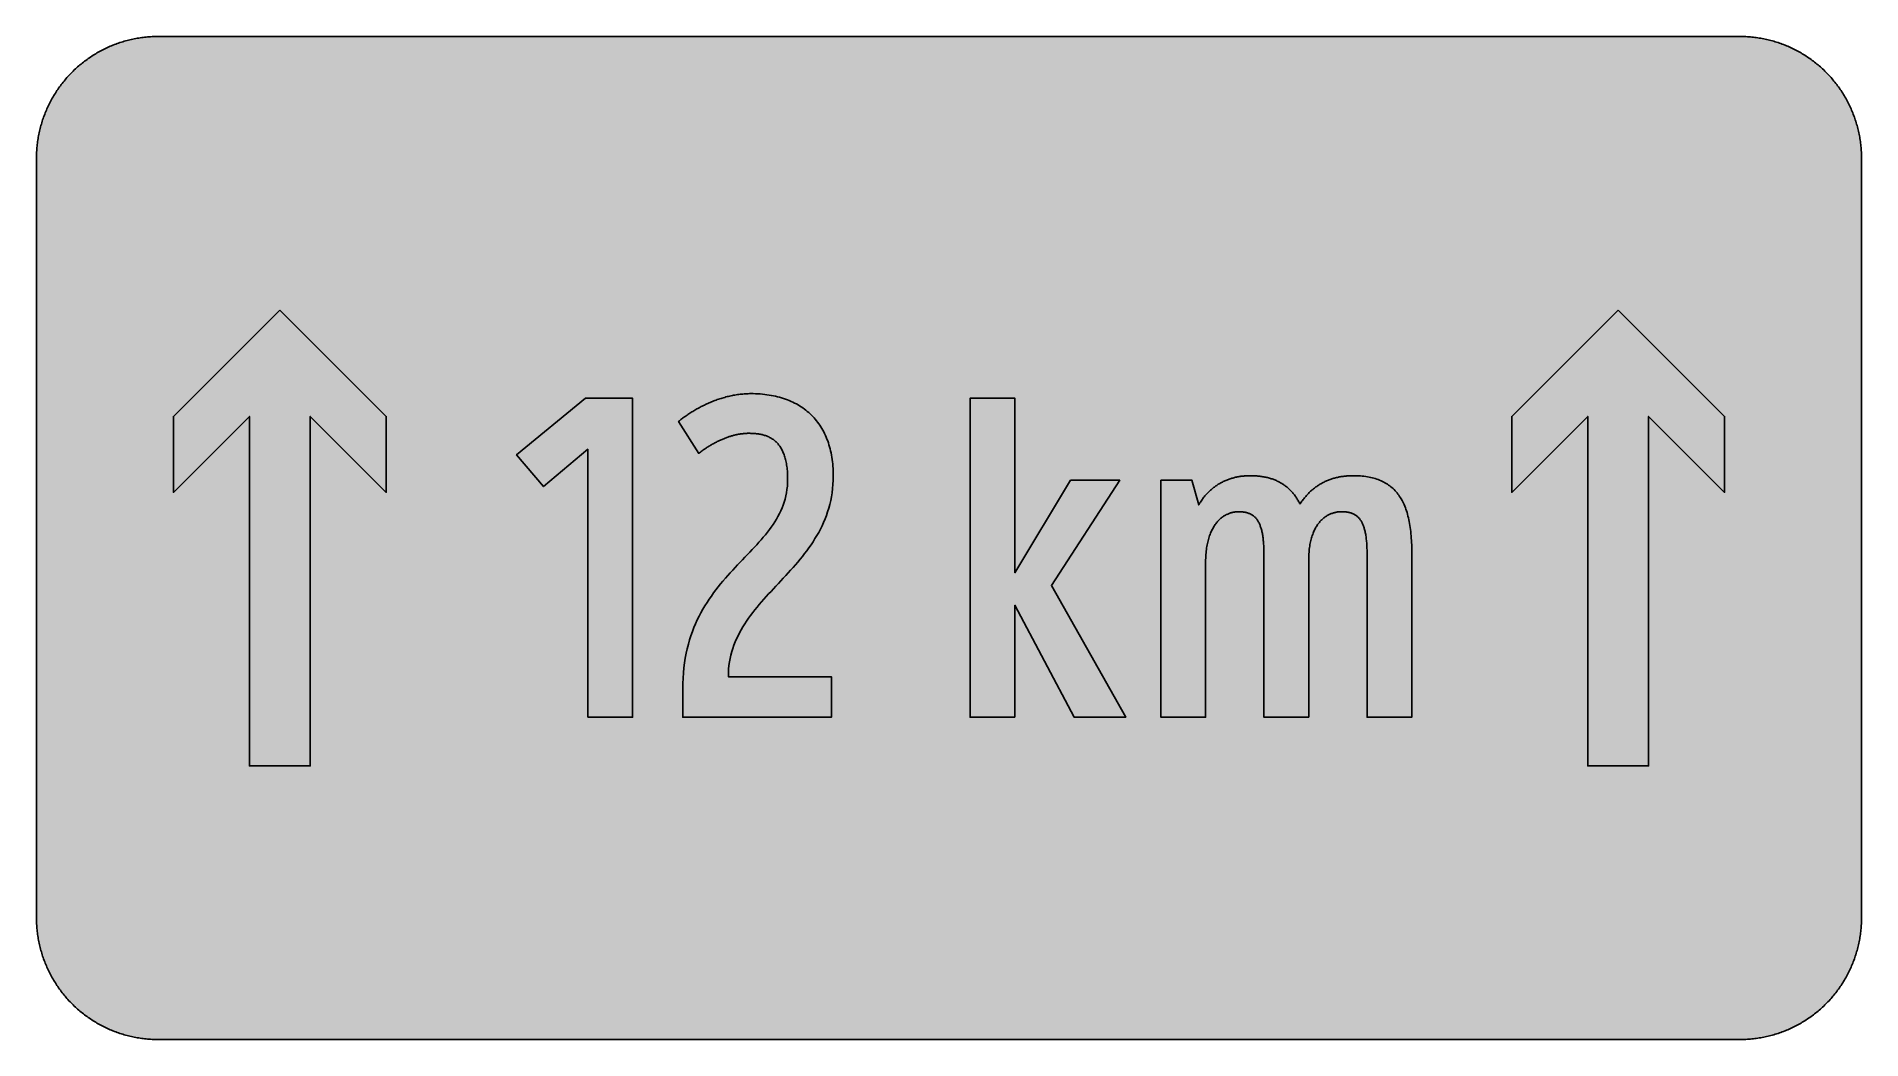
# Model space of a CAD drawing. Header units: millimetres. Extents: x 0 to 212, y 0 to 116.
import ezdxf

# ---------------------------------------------------------------- set-up
doc = ezdxf.new("R2010")
doc.units = ezdxf.units.MM

msp = doc.modelspace()

# ---------------------------------------------------------------- hatches: boundary and pattern name
for color, points in [(254, [(14.1633, 0.0536), (13.9878, 0.0533), (13.8125, 0.0559), (13.6373, 0.061), (13.462, 0.0686), (13.2893, 0.0787), (13.114, 0.0914), (12.9413, 0.1041), (12.7686, 0.1219), (12.5959, 0.1397), (12.4231, 0.16), (12.2504, 0.1829), (12.0777, 0.2057), (11.9075, 0.2337), (11.7373, 0.2616), (11.5672, 0.2921), (11.397, 0.3251), (11.2268, 0.3607), (11.0592, 0.3988), (10.8915, 0.4369), (10.7239, 0.4775), (10.5562, 0.5207), (10.3886, 0.5664), (10.2235, 0.6121), (10.0584, 0.6629), (9.8933, 0.7137), (9.7307, 0.7671), (9.5682, 0.8204), (9.4056, 0.8788), (9.2431, 0.9373), (9.083, 0.9982), (8.923, 1.0617), (8.763, 1.1252), (8.6055, 1.1938), (8.4455, 1.2624), (8.2906, 1.331), (8.1331, 1.4046), (7.9781, 1.4783), (7.8232, 1.5545), (7.6708, 1.6332), (7.5184, 1.7145), (7.366, 1.7958), (7.2161, 1.8796), (7.0663, 1.966), (6.919, 2.0523), (6.7716, 2.1438), (6.6243, 2.2352), (6.4795, 2.3266), (6.3348, 2.4232), (6.19, 2.5197), (6.0477, 2.6187), (5.908, 2.7178), (5.7683, 2.8194), (5.6286, 2.9235), (5.4915, 3.0302), (5.3543, 3.1369), (5.2197, 3.2461), (5.0851, 3.3579), (4.953, 3.4722), (4.8209, 3.5865), (4.6914, 3.7033), (4.5644, 3.8202), (4.4348, 3.9395), (4.3104, 4.0615), (4.1859, 4.1859), (4.0615, 4.3104), (3.9395, 4.4348), (3.8202, 4.5618), (3.7033, 4.6914), (3.5865, 4.8209), (3.4722, 4.953), (3.3579, 5.0851), (3.2487, 5.2197), (3.1369, 5.3543), (3.0302, 5.4915), (2.9235, 5.6286), (2.8194, 5.7683), (2.7178, 5.908), (2.6187, 6.0477), (2.5197, 6.19), (2.4232, 6.3348), (2.3266, 6.477), (2.2352, 6.6243), (2.1438, 6.7691), (2.0523, 6.919), (1.966, 7.0663), (1.8796, 7.2161), (1.7958, 7.366), (1.7145, 7.5184), (1.6332, 7.6708), (1.5545, 7.8232), (1.4783, 7.9781), (1.4046, 8.1331), (1.331, 8.2906), (1.2598, 8.4455), (1.1913, 8.603), (1.1252, 8.763), (1.0592, 8.923), (0.9982, 9.083), (0.9373, 9.2431), (0.8763, 9.4056), (0.8204, 9.5682), (0.7645, 9.7307), (0.7112, 9.8933), (0.6604, 10.0584), (0.6121, 10.2235), (0.5639, 10.3911), (0.5207, 10.5562), (0.4775, 10.7239), (0.4343, 10.8915), (0.3962, 11.0592), (0.3607, 11.2268), (0.3251, 11.397), (0.2921, 11.5672), (0.2616, 11.7373), (0.2311, 11.9075), (0.2057, 12.0802), (0.1803, 12.2504), (0.1575, 12.4231), (0.1372, 12.5959), (0.1194, 12.7686), (0.1041, 12.9413), (0.0889, 13.1166), (0.0787, 13.2893), (0.0686, 13.4645), (0.061, 13.6373), (0.0559, 13.8125), (0.0508, 13.9878), (0.0508, 14.163), (0.0522, 102.3592), (0.0508, 102.5322), (0.0559, 102.7074), (0.061, 102.8827), (0.0686, 103.058), (0.0787, 103.2307), (0.0889, 103.4059), (0.1041, 103.5787), (0.1194, 103.7514), (0.1372, 103.9241), (0.1575, 104.0968), (0.1803, 104.2695), (0.2057, 104.4423), (0.2311, 104.6124), (0.2616, 104.7826), (0.2921, 104.9528), (0.3251, 105.123), (0.3607, 105.2932), (0.3962, 105.4608), (0.4343, 105.6284), (0.4775, 105.7961), (0.5207, 105.9637), (0.5639, 106.1314), (0.6121, 106.2965), (0.6604, 106.4616), (0.7112, 106.6267), (0.7645, 106.7892), (0.8204, 106.9518), (0.8763, 107.1143), (0.9373, 107.2769), (0.9982, 107.4369), (1.0592, 107.5969), (1.1252, 107.757), (1.1913, 107.9144), (1.2598, 108.0745), (1.331, 108.2294), (1.4046, 108.3869), (1.4783, 108.5418), (1.5545, 108.6968), (1.6332, 108.8492), (1.7145, 109.0016), (1.7958, 109.154), (1.8796, 109.3038), (1.966, 109.4537), (2.0523, 109.601), (2.1438, 109.7483), (2.2352, 109.8956), (2.3266, 110.0404), (2.4232, 110.1852), (2.5197, 110.33), (2.6187, 110.4722), (2.7178, 110.6119), (2.8194, 110.7516), (2.9235, 110.8913), (3.0302, 111.0285), (3.1369, 111.1656), (3.2487, 111.3003), (3.3579, 111.4349), (3.4722, 111.567), (3.5865, 111.699), (3.7033, 111.8286), (3.8202, 111.9556), (3.9395, 112.0851), (4.0615, 112.2096), (4.1859, 112.334), (4.3104, 112.4585), (4.4348, 112.5804), (4.5644, 112.6998), (4.6914, 112.8166), (4.8209, 112.9335), (4.953, 113.0478), (5.0851, 113.1621), (5.2197, 113.2713), (5.3543, 113.3831), (5.4915, 113.4897), (5.6286, 113.5964), (5.7683, 113.7006), (5.908, 113.8022), (6.0477, 113.9012), (6.19, 114.0003), (6.3348, 114.0968), (6.4795, 114.1933), (6.6243, 114.2848), (6.7716, 114.3762), (6.919, 114.4676), (7.0663, 114.554), (7.2161, 114.6404), (7.366, 114.7242), (7.5184, 114.8055), (7.6708, 114.8867), (7.8232, 114.9655), (7.9781, 115.0417), (8.1331, 115.1153), (8.2906, 115.189), (8.4455, 115.2601), (8.6055, 115.3287), (8.763, 115.3947), (8.923, 115.4608), (9.083, 115.5217), (9.2431, 115.5827), (9.4056, 115.6437), (9.5682, 115.6995), (9.7307, 115.7554), (9.8933, 115.8088), (10.0584, 115.8596), (10.2235, 115.9078), (10.3886, 115.9561), (10.5562, 115.9993), (10.7239, 116.0424), (10.8915, 116.0856), (11.0592, 116.1237), (11.2268, 116.1593), (11.397, 116.1948), (11.5672, 116.2279), (11.7373, 116.2583), (11.9075, 116.2888), (12.0777, 116.3142), (12.2504, 116.3396), (12.4231, 116.3625), (12.5959, 116.3828), (12.7686, 116.4006), (12.9413, 116.4158), (13.114, 116.4311), (13.2893, 116.4412), (13.462, 116.4514), (13.6373, 116.459), (13.8125, 116.4641), (13.9878, 116.4692), (14.163, 116.4692), (197.6078, 116.4703), (197.7822, 116.4692), (197.9574, 116.4641), (198.1327, 116.459), (198.3054, 116.4514), (198.4807, 116.4412), (198.6534, 116.4311), (198.8287, 116.4158), (199.0014, 116.4006), (199.1741, 116.3828), (199.3468, 116.3625), (199.5195, 116.3396), (199.6897, 116.3142), (199.8624, 116.2888), (200.0326, 116.2583), (200.2028, 116.2279), (200.373, 116.1948), (200.5432, 116.1593), (200.7108, 116.1237), (200.8784, 116.0856), (201.0461, 116.0424), (201.2137, 115.9993), (201.3788, 115.9561), (201.5465, 115.9078), (201.7116, 115.8596), (201.8767, 115.8088), (202.0392, 115.7554), (202.2018, 115.6995), (202.3643, 115.6437), (202.5269, 115.5827), (202.6869, 115.5217), (202.8469, 115.4608), (203.007, 115.3947), (203.167, 115.3287), (203.3245, 115.2601), (203.4794, 115.189), (203.6369, 115.1153), (203.7918, 115.0417), (203.9468, 114.9655), (204.0992, 114.8867), (204.2516, 114.8055), (204.404, 114.7242), (204.5538, 114.6404), (204.7037, 114.554), (204.8535, 114.4676), (205.0009, 114.3762), (205.1456, 114.2848), (205.293, 114.1933), (205.4352, 114.0968), (205.58, 114.0003), (205.7222, 113.9012), (205.8619, 113.8022), (206.0016, 113.7006), (206.1413, 113.5964), (206.2785, 113.4897), (206.4156, 113.3831), (206.5503, 113.2713), (206.6849, 113.1621), (206.817, 113.0478), (206.949, 112.9335), (207.0786, 112.8166), (207.2081, 112.6998), (207.3351, 112.5804), (207.4596, 112.4585), (207.584, 112.334), (207.7085, 112.2096), (207.8304, 112.0851), (207.9498, 111.9556), (208.0666, 111.8286), (208.1835, 111.699), (208.2978, 111.567), (208.4121, 111.4349), (208.5238, 111.3003), (208.6331, 111.1656), (208.7397, 111.0285), (208.8464, 110.8913), (208.9506, 110.7516), (209.0522, 110.6119), (209.1512, 110.4722), (209.2503, 110.33), (209.3468, 110.1852), (209.4433, 110.0404), (209.5348, 109.8956), (209.6262, 109.7483), (209.7176, 109.601), (209.804, 109.4537), (209.8904, 109.3038), (209.9742, 109.154), (210.0555, 109.0016), (210.1367, 108.8492), (210.2155, 108.6968), (210.2917, 108.5418), (210.3653, 108.3869), (210.439, 108.2294), (210.5076, 108.0745), (210.5762, 107.9144), (210.6447, 107.757), (210.7082, 107.5969), (210.7717, 107.4369), (210.8327, 107.2769), (210.8911, 107.1143), (210.9495, 106.9518), (211.0029, 106.7892), (211.0562, 106.6267), (211.107, 106.4616), (211.1578, 106.2965), (211.2035, 106.1314), (211.2493, 105.9637), (211.2924, 105.7961), (211.3331, 105.6284), (211.3712, 105.4608), (211.4093, 105.2932), (211.4448, 105.123), (211.4779, 104.9528), (211.5083, 104.7826), (211.5363, 104.6124), (211.5642, 104.4423), (211.5871, 104.2695), (211.6099, 104.0968), (211.6303, 103.9241), (211.648, 103.7514), (211.6658, 103.5787), (211.6785, 103.4059), (211.6912, 103.2307), (211.7014, 103.058), (211.709, 102.8827), (211.7141, 102.7074), (211.7166, 102.5322), (211.7166, 102.3569), (211.7189, 14.1647), (211.7166, 13.9878), (211.7141, 13.8125), (211.709, 13.6373), (211.7014, 13.4645), (211.6912, 13.2893), (211.6785, 13.1166), (211.6658, 12.9413), (211.648, 12.7686), (211.6303, 12.5959), (211.6099, 12.4231), (211.5871, 12.2504), (211.5642, 12.0802), (211.5363, 11.9075), (211.5083, 11.7373), (211.4779, 11.5672), (211.4448, 11.397), (211.4093, 11.2268), (211.3712, 11.0592), (211.3331, 10.8915), (211.2924, 10.7239), (211.2493, 10.5562), (211.2035, 10.3911), (211.1578, 10.2235), (211.107, 10.0584), (211.0562, 9.8933), (211.0029, 9.7307), (210.9495, 9.5682), (210.8911, 9.4056), (210.8327, 9.2431), (210.7717, 9.083), (210.7082, 8.923), (210.6447, 8.763), (210.5762, 8.603), (210.5076, 8.4455), (210.439, 8.2906), (210.3653, 8.1331), (210.2917, 7.9781), (210.2155, 7.8232), (210.1367, 7.6708), (210.0555, 7.5184), (209.9742, 7.366), (209.8904, 7.2161), (209.804, 7.0663), (209.7176, 6.919), (209.6262, 6.7691), (209.5348, 6.6243), (209.4433, 6.477), (209.3468, 6.3348), (209.2503, 6.19), (209.1512, 6.0477), (209.0522, 5.908), (208.9506, 5.7683), (208.8464, 5.6286), (208.7397, 5.4915), (208.6331, 5.3543), (208.5238, 5.2197), (208.4121, 5.0851), (208.2978, 4.953), (208.1835, 4.8209), (208.0666, 4.6914), (207.9498, 4.5618), (207.8304, 4.4348), (207.7085, 4.3104), (207.584, 4.1859), (207.4596, 4.0615), (207.3351, 3.9395), (207.2081, 3.8202), (207.0786, 3.7033), (206.949, 3.5865), (206.817, 3.4722), (206.6849, 3.3579), (206.5503, 3.2461), (206.4156, 3.1369), (206.2785, 3.0302), (206.1413, 2.9235), (206.0016, 2.8194), (205.8619, 2.7178), (205.7222, 2.6187), (205.58, 2.5197), (205.4352, 2.4232), (205.293, 2.3266), (205.1456, 2.2352), (205.0009, 2.1438), (204.8535, 2.0523), (204.7037, 1.966), (204.5538, 1.8796), (204.404, 1.7958), (204.2516, 1.7145), (204.0992, 1.6332), (203.9468, 1.5545), (203.7918, 1.4783), (203.6369, 1.4046), (203.4794, 1.331), (203.3245, 1.2624), (203.167, 1.1938), (203.007, 1.1252), (202.8469, 1.0617), (202.6869, 0.9982), (202.5269, 0.9373), (202.3643, 0.8788), (202.2018, 0.8204), (202.0392, 0.7671), (201.8767, 0.7137), (201.7116, 0.6629), (201.5465, 0.6121), (201.3788, 0.5664), (201.2137, 0.5207), (201.0461, 0.4775), (200.8784, 0.4369), (200.7108, 0.3988), (200.5432, 0.3607), (200.373, 0.3251), (200.2028, 0.2921), (200.0326, 0.2616), (199.8624, 0.2337), (199.6897, 0.2057), (199.5195, 0.1829), (199.3468, 0.16), (199.1741, 0.1397), (199.0014, 0.1219), (198.8287, 0.1041), (198.6534, 0.0914), (198.4807, 0.0787), (198.3054, 0.0686), (198.1327, 0.061), (197.9574, 0.0559), (197.7822, 0.0533), (197.6069, 0.0533)]), (59, [(28.2744, 84.7203), (40.6217, 72.3731), (40.6217, 63.5536), (31.8022, 72.3731), (31.8022, 31.8036), (24.7467, 31.8036), (24.7467, 72.3731), (15.9272, 63.5536), (15.9272, 72.3731)]), (59, [(183.4967, 84.7203), (195.8439, 72.3731), (195.8439, 63.5536), (187.0244, 72.3731), (187.0244, 31.8036), (179.9689, 31.8036), (179.9689, 72.3731), (171.1494, 63.5536), (171.1494, 72.3731)]), (59, [(63.9932, 37.4481), (69.1804, 37.4481), (69.1804, 74.4883), (63.7286, 74.4883), (55.7389, 67.9274), (58.8617, 64.2232), (63.9932, 68.5613)]), (59, [(82.6742, 70.4134), (82.7862, 70.4113), (82.9005, 70.4088), (83.0123, 70.4063), (83.124, 70.4012), (83.2358, 70.3936), (83.345, 70.3859), (83.4568, 70.3758), (83.566, 70.3656), (83.6727, 70.3504), (83.7794, 70.3351), (83.886, 70.3199), (83.9927, 70.2996), (84.0969, 70.2793), (84.1985, 70.2564), (84.3001, 70.231), (84.4017, 70.2031), (84.5033, 70.1726), (84.5998, 70.1396), (84.6988, 70.104), (84.7954, 70.0684), (84.8893, 70.0278), (84.9833, 69.9872), (85.0748, 69.9414), (85.1662, 69.8932), (85.2551, 69.8424), (85.3415, 69.789), (85.4278, 69.7332), (85.5142, 69.6747), (85.5955, 69.6112), (85.6767, 69.5477), (85.7555, 69.4792), (85.8342, 69.408), (85.9104, 69.3318), (85.9841, 69.2531), (86.0577, 69.1718), (86.1263, 69.088), (86.1949, 68.9991), (86.2635, 68.9077), (86.327, 68.8111), (86.3905, 68.7121), (86.4489, 68.6105), (86.5073, 68.5038), (86.5632, 68.392), (86.6165, 68.2777), (86.6699, 68.1584), (86.7181, 68.0364), (86.7664, 67.9094), (86.8096, 67.7774), (86.8528, 67.6427), (86.8934, 67.503), (86.929, 67.3608), (86.9645, 67.2109), (86.9975, 67.0585), (87.0255, 66.9011), (87.0534, 66.741), (87.0763, 66.5734), (87.0991, 66.4032), (87.1169, 66.228), (87.1347, 66.0451), (87.1474, 65.8597), (87.1576, 65.6692), (87.1652, 65.4736), (87.1703, 65.2729), (87.1703, 65.0672), (87.1626, 64.6633), (87.1347, 64.2696), (87.0941, 63.8835), (87.0331, 63.5076), (86.9594, 63.1419), (86.8705, 62.7812), (86.7664, 62.4307), (86.647, 62.0852), (86.5175, 61.7474), (86.3727, 61.4172), (86.2152, 61.0921), (86.0476, 60.772), (85.8672, 60.4571), (85.6793, 60.1472), (85.4786, 59.8399), (85.2703, 59.5376), (85.0519, 59.2379), (84.8233, 58.9432), (84.5896, 58.6486), (84.3483, 58.3565), (84.0994, 58.0669), (83.8454, 57.7774), (83.5838, 57.4878), (83.3196, 57.1983), (83.0504, 56.9087), (82.7761, 56.6191), (82.4992, 56.3296), (82.2198, 56.0375), (81.9379, 55.7428), (81.6559, 55.4457), (81.3714, 55.1459), (81.0844, 54.8411), (80.7999, 54.5363), (80.5155, 54.2239), (80.231, 53.909), (79.9516, 53.5864), (79.6696, 53.2613), (79.3928, 52.9285), (79.121, 52.5882), (78.8518, 52.2427), (78.5851, 51.8897), (78.326, 51.529), (78.072, 51.1581), (77.8231, 50.7797), (77.5818, 50.3936), (77.3455, 49.9974), (77.1195, 49.591), (76.901, 49.1744), (76.6928, 48.7451), (76.4921, 48.3057), (76.3016, 47.8561), (76.1238, 47.3939), (75.9562, 46.9163), (75.7987, 46.4287), (75.6539, 45.9257), (75.5218, 45.4101), (75.405, 44.8793), (75.3008, 44.3332), (75.2119, 43.7744), (75.1357, 43.1978), (75.0773, 42.606), (75.0341, 41.9964), (75.0087, 41.369), (75.0011, 40.7264), (75.0013, 37.4481), (92.2514, 37.4481), (92.2514, 42.1566), (80.2929, 42.1566), (80.2996, 42.5983), (80.3275, 43.0327), (80.3681, 43.4594), (80.4291, 43.876), (80.5028, 44.2824), (80.5917, 44.6811), (80.6958, 45.0723), (80.8152, 45.4558), (80.9473, 45.8343), (81.0895, 46.2026), (81.247, 46.5658), (81.4146, 46.924), (81.595, 47.2745), (81.7829, 47.6199), (81.9836, 47.9603), (82.1944, 48.2956), (82.4128, 48.6258), (82.6389, 48.9534), (82.8726, 49.276), (83.1139, 49.596), (83.3628, 49.911), (83.6168, 50.226), (83.8784, 50.5358), (84.1426, 50.8457), (84.4118, 51.1531), (84.6861, 51.4604), (84.963, 51.7652), (85.2424, 52.07), (85.5243, 52.3748), (85.8063, 52.6771), (86.0908, 52.9819), (86.3778, 53.2867), (86.6623, 53.594), (86.9467, 53.9013), (87.2312, 54.2112), (87.5132, 54.5236), (87.7926, 54.8361), (88.0694, 55.1536), (88.3412, 55.4736), (88.6104, 55.7962), (88.8771, 56.1238), (89.1362, 56.454), (89.3902, 56.7893), (89.6391, 57.1322), (89.8804, 57.4777), (90.1167, 57.8282), (90.3427, 58.1863), (90.5612, 58.5495), (90.7694, 58.9178), (90.9701, 59.2963), (91.1606, 59.6798), (91.3384, 60.071), (91.5086, 60.4698), (91.6635, 60.8787), (91.8083, 61.2953), (91.9404, 61.722), (92.0572, 62.1563), (92.1614, 62.6008), (92.2503, 63.0555), (92.3265, 63.5203), (92.3849, 63.9953), (92.4281, 64.483), (92.4535, 64.9808), (92.4636, 65.4914), (92.4611, 65.7733), (92.4509, 66.0502), (92.4382, 66.3219), (92.4204, 66.5912), (92.3976, 66.8579), (92.3696, 67.1195), (92.3366, 67.3786), (92.2985, 67.6326), (92.2553, 67.884), (92.2071, 68.1304), (92.1537, 68.3717), (92.0953, 68.6105), (92.0318, 68.8442), (91.9658, 69.0753), (91.8921, 69.3014), (91.8134, 69.5249), (91.7321, 69.7433), (91.6457, 69.9567), (91.5518, 70.1675), (91.4552, 70.3732), (91.3536, 70.5764), (91.2495, 70.772), (91.1377, 70.9676), (91.0234, 71.1556), (90.9015, 71.341), (90.7771, 71.5213), (90.6475, 71.6991), (90.5154, 71.8718), (90.3757, 72.0395), (90.2335, 72.202), (90.0862, 72.3621), (89.9363, 72.517), (89.7788, 72.6669), (89.6188, 72.8116), (89.4537, 72.9539), (89.2861, 73.091), (89.1108, 73.2231), (88.933, 73.3501), (88.7527, 73.4746), (88.5647, 73.594), (88.3742, 73.7083), (88.1812, 73.8175), (87.9805, 73.9216), (87.7799, 74.0232), (87.5716, 74.1172), (87.3608, 74.2086), (87.1449, 74.295), (86.9264, 74.3763), (86.7029, 74.4525), (86.4743, 74.5236), (86.2432, 74.5922), (86.0069, 74.6531), (85.7682, 74.7116), (85.5243, 74.7649), (85.278, 74.8106), (85.0265, 74.8538), (84.7725, 74.8919), (84.5134, 74.9249), (84.2518, 74.9529), (83.9851, 74.9757), (83.7159, 74.9935), (83.4415, 75.0062), (83.1647, 75.0138), (82.8827, 75.0164), (82.7303, 75.0138), (82.5754, 75.0113), (82.423, 75.0062), (82.2706, 74.9986), (82.1182, 74.9859), (81.9633, 74.9732), (81.8134, 74.9605), (81.661, 74.9427), (81.5086, 74.9224), (81.3587, 74.9021), (81.2063, 74.8792), (81.0565, 74.8538), (80.9066, 74.8284), (80.7568, 74.7979), (80.6094, 74.7674), (80.4596, 74.7344), (80.3123, 74.7014), (80.1649, 74.6658), (80.0202, 74.6277), (79.8728, 74.5871), (79.7281, 74.5465), (79.5858, 74.5033), (79.441, 74.4601), (79.2988, 74.4144), (79.1566, 74.3661), (79.0143, 74.3179), (78.8746, 74.2671), (78.7349, 74.2163), (78.5978, 74.1629), (78.4581, 74.1096), (78.3234, 74.0537), (78.1863, 73.9978), (78.0517, 73.9394), (77.9196, 73.881), (77.785, 73.8226), (77.6554, 73.7616), (77.5233, 73.6981), (77.3938, 73.6371), (77.2668, 73.5711), (77.1398, 73.5076), (77.0153, 73.4416), (76.8909, 73.3755), (76.7664, 73.3095), (76.6445, 73.2409), (76.5251, 73.1723), (76.4057, 73.1037), (76.2889, 73.0326), (76.1721, 72.9615), (76.0552, 72.8929), (75.9435, 72.8193), (75.8317, 72.7481), (75.7199, 72.677), (75.6107, 72.6034), (75.504, 72.5297), (75.3974, 72.456), (75.2932, 72.3824), (75.1916, 72.3087), (75.09, 72.2351), (74.991, 72.1614), (74.8944, 72.0877), (74.7979, 72.0115), (74.7065, 71.9379), (74.6125, 71.8642), (74.5236, 71.788), (76.8533, 68.0858), (76.9518, 68.1609), (77.0509, 68.2346), (77.15, 68.3082), (77.249, 68.3819), (77.3481, 68.4505), (77.4446, 68.5216), (77.5437, 68.5876), (77.6427, 68.6562), (77.7418, 68.7197), (77.8383, 68.7857), (77.9374, 68.8467), (78.0339, 68.9077), (78.1329, 68.9686), (78.2295, 69.027), (78.326, 69.0829), (78.4225, 69.1413), (78.5216, 69.1947), (78.6181, 69.248), (78.7146, 69.3014), (78.8086, 69.3522), (78.9051, 69.4004), (79.0016, 69.4487), (79.0956, 69.4969), (79.1921, 69.5427), (79.2861, 69.5858), (79.3801, 69.629), (79.4741, 69.6722), (79.568, 69.7128), (79.662, 69.7509), (79.756, 69.789), (79.8474, 69.8271), (79.9414, 69.8627), (80.0329, 69.8983), (80.1243, 69.9313), (80.2157, 69.9643), (80.3072, 69.9948), (80.3986, 70.0253), (80.4875, 70.0532), (80.579, 70.0811), (80.6679, 70.1091), (80.7568, 70.1345), (80.8457, 70.1573), (80.9346, 70.1802), (81.0209, 70.2031), (81.1098, 70.2234), (81.1962, 70.2437), (81.2825, 70.2615), (81.3689, 70.2793), (81.4553, 70.2945), (81.5391, 70.3097), (81.6229, 70.325), (81.7067, 70.3377), (81.7905, 70.3504), (81.8744, 70.3605), (81.9556, 70.3707), (82.0395, 70.3783), (82.1207, 70.3859), (82.1995, 70.3936), (82.2808, 70.3986), (82.3595, 70.4037), (82.4382, 70.4088), (82.517, 70.4113), (82.5957, 70.4113), (82.6719, 70.4113)]), (59, [(113.5242, 37.4481), (113.5242, 50.4649), (120.4034, 37.4481), (126.3826, 37.4481), (117.7576, 52.7399), (125.6951, 64.9633), (119.9804, 64.9633), (113.5242, 54.2212), (113.5242, 74.4883), (108.3388, 74.4883), (108.3388, 37.4481)]), (59, [(147.6015, 37.4481), (147.6015, 55.5967), (147.6019, 55.8063), (147.607, 56.0121), (147.6146, 56.2127), (147.6248, 56.4109), (147.64, 56.6014), (147.6553, 56.7893), (147.6756, 56.9697), (147.6985, 57.1475), (147.7239, 57.3202), (147.7518, 57.4904), (147.7823, 57.6529), (147.8153, 57.8129), (147.8509, 57.9679), (147.889, 58.1203), (147.9296, 58.2651), (147.9728, 58.4098), (148.016, 58.547), (148.0642, 58.6816), (148.1125, 58.8112), (148.1633, 58.9382), (148.2166, 59.0601), (148.2725, 59.1795), (148.3284, 59.2938), (148.3868, 59.403), (148.4478, 59.5122), (148.5087, 59.6138), (148.5722, 59.7154), (148.6383, 59.8094), (148.7043, 59.9034), (148.7703, 59.9923), (148.8389, 60.0786), (148.91, 60.1599), (148.9812, 60.2386), (149.0548, 60.3148), (149.1259, 60.3885), (149.2021, 60.4571), (149.2758, 60.5231), (149.352, 60.5866), (149.4307, 60.645), (149.5069, 60.7035), (149.5857, 60.7568), (149.6644, 60.8076), (149.7432, 60.8559), (149.8244, 60.9016), (149.9032, 60.9448), (149.9845, 60.9854), (150.0657, 61.0235), (150.1445, 61.0591), (150.2258, 61.0921), (150.307, 61.12), (150.3883, 61.148), (150.4696, 61.1734), (150.5509, 61.1962), (150.6296, 61.2165), (150.7109, 61.2369), (150.7922, 61.2521), (150.8709, 61.2673), (150.9497, 61.28), (151.0284, 61.2902), (151.1071, 61.2978), (151.1833, 61.3029), (151.2595, 61.308), (151.3357, 61.3105), (151.4094, 61.3105), (151.5008, 61.3105), (151.5923, 61.308), (151.6786, 61.3054), (151.7675, 61.3004), (151.8514, 61.2927), (151.9352, 61.2826), (152.019, 61.2724), (152.1003, 61.2597), (152.179, 61.247), (152.2578, 61.2292), (152.3365, 61.2115), (152.4102, 61.1937), (152.4864, 61.1708), (152.5575, 61.1454), (152.6311, 61.12), (152.6997, 61.0921), (152.7683, 61.0616), (152.8369, 61.0286), (152.9004, 60.993), (152.9664, 60.9575), (153.0299, 60.9168), (153.0909, 60.8762), (153.1493, 60.8305), (153.2103, 60.7847), (153.2661, 60.7339), (153.322, 60.6831), (153.3754, 60.6273), (153.4287, 60.5688), (153.482, 60.5104), (153.5303, 60.4469), (153.5811, 60.3809), (153.6268, 60.3123), (153.6725, 60.2412), (153.7183, 60.1675), (153.7614, 60.0888), (153.8021, 60.0075), (153.8427, 59.9237), (153.8808, 59.8373), (153.9164, 59.7484), (153.9545, 59.6544), (153.9875, 59.5579), (154.0205, 59.4589), (154.051, 59.3547), (154.0815, 59.248), (154.1094, 59.1388), (154.1374, 59.0245), (154.1628, 58.9077), (154.1882, 58.7883), (154.211, 58.6638), (154.2313, 58.5368), (154.2517, 58.4048), (154.2694, 58.2701), (154.2872, 58.1304), (154.3025, 57.9882), (154.3152, 57.8409), (154.3279, 57.691), (154.338, 57.5361), (154.3482, 57.3761), (154.3558, 57.2135), (154.3634, 57.0459), (154.3685, 56.8757), (154.371, 56.7004), (154.3736, 56.5201), (154.3761, 56.3372), (154.3763, 37.4481), (159.5617, 37.4481), (159.5617, 56.6025), (159.5603, 56.8884), (159.5552, 57.1703), (159.5476, 57.4497), (159.5374, 57.7215), (159.5222, 57.9882), (159.5069, 58.2524), (159.4866, 58.5089), (159.4637, 58.7604), (159.4383, 59.0093), (159.4104, 59.2506), (159.3774, 59.4893), (159.3444, 59.7205), (159.3037, 59.9491), (159.2631, 60.1701), (159.2199, 60.3885), (159.1716, 60.6019), (159.1208, 60.8101), (159.065, 61.0133), (159.0091, 61.214), (158.9481, 61.407), (158.8821, 61.595), (158.816, 61.7804), (158.7449, 61.9608), (158.6713, 62.136), (158.5925, 62.3062), (158.5112, 62.4713), (158.4274, 62.6313), (158.3385, 62.7888), (158.2471, 62.9412), (158.1531, 63.0885), (158.054, 63.2308), (157.9524, 63.3679), (157.8483, 63.5025), (157.7391, 63.6295), (157.6273, 63.754), (157.5105, 63.8759), (157.3911, 63.9902), (157.2666, 64.102), (157.1396, 64.2087), (157.0101, 64.3103), (156.8755, 64.4093), (156.7383, 64.5033), (156.5961, 64.5922), (156.4513, 64.676), (156.3014, 64.7573), (156.149, 64.8335), (155.9916, 64.9046), (155.8315, 64.9732), (155.669, 65.0367), (155.4988, 65.0951), (155.3286, 65.151), (155.1508, 65.2018), (154.973, 65.2475), (154.7876, 65.2907), (154.6022, 65.3288), (154.4091, 65.3644), (154.2136, 65.3923), (154.0154, 65.4202), (153.8122, 65.4406), (153.604, 65.4583), (153.3931, 65.4736), (153.1772, 65.4837), (152.9563, 65.4888), (152.7327, 65.4914), (152.6159, 65.4914), (152.5016, 65.4888), (152.3848, 65.4837), (152.2705, 65.4787), (152.1562, 65.4736), (152.0419, 65.4634), (151.9301, 65.4558), (151.8158, 65.4431), (151.704, 65.4304), (151.5923, 65.4177), (151.4805, 65.3999), (151.3713, 65.3847), (151.2595, 65.3644), (151.1503, 65.344), (151.0411, 65.3212), (150.9344, 65.2983), (150.8252, 65.2729), (150.7185, 65.2475), (150.6118, 65.2196), (150.5052, 65.1891), (150.401, 65.1561), (150.2969, 65.1231), (150.1927, 65.09), (150.0886, 65.0545), (149.987, 65.0164), (149.8854, 64.9757), (149.7838, 64.9351), (149.6822, 64.8919), (149.5831, 64.8487), (149.4841, 64.8005), (149.385, 64.7548), (149.2885, 64.704), (149.1894, 64.6532), (149.0955, 64.5998), (148.9989, 64.5465), (148.905, 64.4906), (148.811, 64.4322), (148.717, 64.3738), (148.6256, 64.3103), (148.5341, 64.2493), (148.4427, 64.1833), (148.3512, 64.1172), (148.2623, 64.0486), (148.176, 63.9801), (148.0871, 63.9089), (148.0007, 63.8353), (147.9144, 63.7591), (147.8305, 63.6829), (147.7467, 63.6041), (147.6629, 63.5254), (147.5816, 63.4416), (147.5003, 63.3578), (147.4191, 63.2714), (147.3403, 63.185), (147.2616, 63.0961), (147.1828, 63.0047), (147.1066, 62.9107), (147.0304, 62.8167), (146.9542, 62.7202), (146.8806, 62.6212), (146.8095, 62.5221), (146.7358, 62.4205), (146.6647, 62.3164), (146.5961, 62.2097), (146.5428, 62.3138), (146.4894, 62.4154), (146.4335, 62.5145), (146.3777, 62.6135), (146.3218, 62.7101), (146.2634, 62.804), (146.2024, 62.898), (146.1414, 62.9895), (146.0805, 63.0784), (146.017, 63.1673), (145.9509, 63.2536), (145.8874, 63.3374), (145.8189, 63.4213), (145.7528, 63.5025), (145.6817, 63.5813), (145.6131, 63.66), (145.542, 63.7362), (145.4683, 63.8124), (145.3947, 63.8835), (145.3185, 63.9572), (145.2423, 64.0258), (145.1661, 64.0944), (145.0873, 64.1604), (145.0086, 64.2239), (144.9273, 64.2874), (144.8435, 64.3509), (144.7622, 64.4093), (144.6759, 64.4677), (144.592, 64.5236), (144.5031, 64.5795), (144.4168, 64.6328), (144.3253, 64.6836), (144.2364, 64.7344), (144.145, 64.7827), (144.051, 64.8284), (143.957, 64.8741), (143.8631, 64.9173), (143.7665, 64.9605), (143.6675, 65.0011), (143.5684, 65.0392), (143.4694, 65.0773), (143.3678, 65.1129), (143.2636, 65.1459), (143.1595, 65.1789), (143.0553, 65.2094), (142.9487, 65.2374), (142.842, 65.2653), (142.7328, 65.2907), (142.6235, 65.3161), (142.5118, 65.339), (142.4, 65.3593), (142.2857, 65.3796), (142.1714, 65.3974), (142.0546, 65.4126), (141.9377, 65.4279), (141.8209, 65.4406), (141.699, 65.4533), (141.5796, 65.4634), (141.4577, 65.471), (141.3332, 65.4787), (141.2088, 65.4837), (141.0818, 65.4888), (140.9548, 65.4914), (140.8278, 65.4914), (140.7185, 65.4914), (140.6093, 65.4888), (140.5001, 65.4837), (140.3934, 65.4787), (140.2842, 65.4736), (140.175, 65.466), (140.0683, 65.4558), (139.9616, 65.4456), (139.8524, 65.4329), (139.7457, 65.4202), (139.639, 65.405), (139.5349, 65.3872), (139.4282, 65.3694), (139.3215, 65.3491), (139.2174, 65.3263), (139.1133, 65.3034), (139.0066, 65.2805), (138.905, 65.2526), (138.8008, 65.2247), (138.6967, 65.1967), (138.5951, 65.1637), (138.4935, 65.1332), (138.3894, 65.0977), (138.2903, 65.0621), (138.1887, 65.024), (138.0896, 64.9834), (137.9906, 64.9427), (137.8915, 64.8995), (137.7925, 64.8564), (137.6934, 64.8081), (137.5969, 64.7598), (137.5004, 64.7116), (137.4038, 64.6582), (137.3099, 64.6049), (137.2159, 64.549), (137.1219, 64.4931), (137.0279, 64.4347), (136.9365, 64.3738), (136.845, 64.3103), (136.7536, 64.2468), (136.6647, 64.1807), (136.5758, 64.1121), (136.4869, 64.041), (136.4005, 63.9699), (136.3116, 63.8937), (136.2278, 63.82), (136.1415, 63.7413), (136.0576, 63.66), (135.9738, 63.5787), (135.8925, 63.4949), (135.8113, 63.4086), (135.73, 63.3222), (135.6512, 63.2308), (135.5725, 63.1393), (135.4963, 63.0453), (135.4201, 62.9488), (135.3439, 62.8523), (135.2702, 62.7507), (135.1966, 62.6491), (135.1255, 62.545), (135.0543, 62.4383), (134.9832, 62.3291), (134.9146, 62.2173), (134.8486, 62.1055), (134.0556, 64.9633), (130.4576, 64.9633), (130.4576, 37.4481), (135.6431, 37.4481), (135.6431, 55.2796), (135.6436, 55.5015), (135.6487, 55.72), (135.6563, 55.9308), (135.6665, 56.1391), (135.6817, 56.3423), (135.6995, 56.5404), (135.7198, 56.7334), (135.7427, 56.9189), (135.7681, 57.1017), (135.796, 57.2821), (135.829, 57.4548), (135.8621, 57.6224), (135.8976, 57.7875), (135.9357, 57.9476), (135.9789, 58.1025), (136.0221, 58.2524), (136.0678, 58.3997), (136.1135, 58.5394), (136.1643, 58.6791), (136.2151, 58.8112), (136.271, 58.9407), (136.3269, 59.0652), (136.3828, 59.1871), (136.4437, 59.3039), (136.5047, 59.4157), (136.5656, 59.5249), (136.6291, 59.6316), (136.6952, 59.7306), (136.7638, 59.8297), (136.8298, 59.9237), (136.9009, 60.0126), (136.972, 60.1015), (137.0432, 60.1828), (137.1168, 60.264), (137.1905, 60.3402), (137.2641, 60.4139), (137.3403, 60.4825), (137.4165, 60.5485), (137.4953, 60.612), (137.5715, 60.673), (137.6502, 60.7289), (137.729, 60.7822), (137.8077, 60.833), (137.889, 60.8813), (137.9677, 60.927), (138.049, 60.9702), (138.1277, 61.0083), (138.209, 61.0464), (138.2903, 61.0794), (138.369, 61.1124), (138.4503, 61.1403), (138.5316, 61.1683), (138.6103, 61.1911), (138.6891, 61.214), (138.7678, 61.2318), (138.8466, 61.2496), (138.9253, 61.2648), (139.004, 61.2775), (139.0802, 61.2877), (139.1564, 61.2978), (139.2326, 61.3029), (139.3063, 61.308), (139.38, 61.3105), (139.4511, 61.3105), (139.5425, 61.3105), (139.634, 61.308), (139.7203, 61.3054), (139.8092, 61.3004), (139.893, 61.2927), (139.9769, 61.2826), (140.0607, 61.2724), (140.142, 61.2597), (140.2207, 61.247), (140.2994, 61.2292), (140.3782, 61.2115), (140.4518, 61.1937), (140.528, 61.1708), (140.5992, 61.1454), (140.6703, 61.12), (140.7414, 61.0921), (140.81, 61.0616), (140.876, 61.0286), (140.9421, 60.993), (141.0081, 60.9575), (141.0691, 60.9168), (141.1326, 60.8762), (141.191, 60.8305), (141.2494, 60.7847), (141.3078, 60.7339), (141.3637, 60.6831), (141.417, 60.6273), (141.4704, 60.5688), (141.5212, 60.5104), (141.572, 60.4469), (141.6202, 60.3809), (141.6685, 60.3123), (141.7142, 60.2412), (141.7574, 60.1675), (141.8006, 60.0888), (141.8412, 60.0075), (141.8819, 59.9237), (141.92, 59.8373), (141.9581, 59.7484), (141.9936, 59.6544), (142.0292, 59.5579), (142.0597, 59.4589), (142.0927, 59.3547), (142.1232, 59.248), (142.1511, 59.1388), (142.1765, 59.0245), (142.2019, 58.9077), (142.2273, 58.7883), (142.2502, 58.6638), (142.2705, 58.5368), (142.2908, 58.4048), (142.3086, 58.2701), (142.3264, 58.1304), (142.3416, 57.9882), (142.3543, 57.8409), (142.367, 57.691), (142.3797, 57.5361), (142.3873, 57.3761), (142.3975, 57.2135), (142.4026, 57.0459), (142.4076, 56.8757), (142.4127, 56.7004), (142.4153, 56.5201), (142.4153, 56.3372), (142.416, 37.4481)])]:
    msp.add_hatch(color=color).paths.add_polyline_path(points)
h = msp.add_hatch(color=59)
h.paths.add_polyline_path([(14.1633, 3.5814), (13.8887, 3.5839), (13.6169, 3.5941), (13.3477, 3.6119), (13.081, 3.6347), (12.8143, 3.6652), (12.5501, 3.7008), (12.2885, 3.7465), (12.0294, 3.7948), (11.7729, 3.8506), (11.5164, 3.9141), (11.2649, 3.9827), (11.016, 4.0564), (10.7671, 4.1351), (10.5232, 4.2215), (10.2819, 4.3129), (10.0432, 4.412), (9.8069, 4.5161), (9.5733, 4.6228), (9.3447, 4.7371), (9.1186, 4.8565), (8.8951, 4.9809), (8.6741, 5.113), (8.4582, 5.2476), (8.2448, 5.3873), (8.0366, 5.5321), (7.8308, 5.682), (7.6276, 5.8369), (7.4295, 5.9969), (7.2365, 6.1595), (7.046, 6.3297), (6.8605, 6.5024), (6.6777, 6.6802), (6.5024, 6.8605), (6.3271, 7.046), (6.1595, 7.2365), (5.9969, 7.432), (5.8369, 7.6302), (5.682, 7.8308), (5.5321, 8.0366), (5.3873, 8.2448), (5.2451, 8.4582), (5.1105, 8.6741), (4.9809, 8.8951), (4.8565, 9.1186), (4.7371, 9.3447), (4.6228, 9.5758), (4.5136, 9.8069), (4.4094, 10.0432), (4.3129, 10.2819), (4.2215, 10.5232), (4.1351, 10.7696), (4.0538, 11.016), (3.9802, 11.2649), (3.9116, 11.5189), (3.8506, 11.7729), (3.7948, 12.0294), (3.744, 12.2911), (3.7008, 12.5527), (3.6627, 12.8143), (3.6322, 13.081), (3.6093, 13.3502), (3.5916, 13.6195), (3.5814, 13.8913), (3.5789, 14.163), (3.58, 102.3592), (3.5814, 102.6312), (3.5916, 102.903), (3.6093, 103.1723), (3.6322, 103.439), (3.6627, 103.7057), (3.7008, 103.9698), (3.744, 104.2314), (3.7948, 104.4905), (3.8506, 104.7471), (3.9116, 105.0036), (3.9802, 105.2551), (4.0538, 105.504), (4.1351, 105.7529), (4.2215, 105.9967), (4.3129, 106.238), (4.4094, 106.4768), (4.5136, 106.713), (4.6228, 106.9467), (4.7371, 107.1753), (4.8565, 107.4014), (4.9809, 107.6249), (5.1105, 107.8459), (5.2451, 108.0618), (5.3873, 108.2751), (5.5321, 108.4834), (5.682, 108.6891), (5.8369, 108.8923), (5.9969, 109.0905), (6.1595, 109.2835), (6.3271, 109.474), (6.5024, 109.6594), (6.6777, 109.8423), (6.8605, 110.0176), (7.046, 110.1928), (7.2365, 110.3605), (7.4295, 110.523), (7.6276, 110.683), (7.8308, 110.838), (8.0366, 110.9878), (8.2448, 111.1326), (8.4582, 111.2749), (8.6741, 111.4095), (8.8951, 111.539), (9.1186, 111.6635), (9.3447, 111.7829), (9.5733, 111.8972), (9.8069, 112.0064), (10.0432, 112.1105), (10.2819, 112.207), (10.5232, 112.2985), (10.7671, 112.3848), (11.016, 112.4661), (11.2649, 112.5398), (11.5164, 112.6084), (11.7729, 112.6693), (12.0294, 112.7252), (12.2885, 112.776), (12.5501, 112.8192), (12.8143, 112.8573), (13.081, 112.8878), (13.3477, 112.9106), (13.6169, 112.9284), (13.8887, 112.9386), (14.163, 112.9411), (197.6078, 112.9425), (197.8787, 112.9386), (198.1505, 112.9284), (198.4197, 112.9106), (198.689, 112.8878), (198.9557, 112.8573), (199.2173, 112.8192), (199.4789, 112.776), (199.7405, 112.7252), (199.9971, 112.6693), (200.2511, 112.6084), (200.5051, 112.5398), (200.754, 112.4661), (201.0004, 112.3848), (201.2467, 112.2985), (201.488, 112.207), (201.7268, 112.1105), (201.963, 112.0064), (202.1942, 111.8972), (202.4253, 111.7829), (202.6514, 111.6635), (202.8749, 111.539), (203.0959, 111.4095), (203.3118, 111.2749), (203.5251, 111.1326), (203.7334, 110.9878), (203.9391, 110.838), (204.1398, 110.683), (204.3379, 110.523), (204.5335, 110.3605), (204.724, 110.1928), (204.9094, 110.0176), (205.0898, 109.8423), (205.2676, 109.6594), (205.4403, 109.474), (205.6105, 109.2835), (205.773, 109.0905), (205.933, 108.8923), (206.088, 108.6891), (206.2378, 108.4834), (206.3826, 108.2751), (206.5223, 108.0618), (206.6569, 107.8459), (206.789, 107.6249), (206.9135, 107.4014), (207.0329, 107.1753), (207.1472, 106.9467), (207.2538, 106.713), (207.358, 106.4768), (207.457, 106.238), (207.5485, 105.9967), (207.6348, 105.7529), (207.7136, 105.504), (207.7872, 105.2551), (207.8558, 105.0036), (207.9193, 104.7471), (207.9752, 104.4905), (208.0235, 104.2314), (208.0692, 103.9698), (208.1047, 103.7057), (208.1352, 103.439), (208.1581, 103.1723), (208.1759, 102.903), (208.186, 102.6312), (208.1911, 102.3569), (208.1911, 14.1647), (208.186, 13.8913), (208.1759, 13.6195), (208.1581, 13.3502), (208.1352, 13.081), (208.1047, 12.8143), (208.0692, 12.5527), (208.0235, 12.2911), (207.9752, 12.0294), (207.9193, 11.7729), (207.8558, 11.5189), (207.7872, 11.2649), (207.7136, 11.016), (207.6348, 10.7696), (207.5485, 10.5232), (207.457, 10.2819), (207.358, 10.0432), (207.2538, 9.8069), (207.1472, 9.5758), (207.0329, 9.3447), (206.9135, 9.1186), (206.789, 8.8951), (206.6569, 8.6741), (206.5223, 8.4582), (206.3826, 8.2448), (206.2378, 8.0366), (206.088, 7.8308), (205.933, 7.6302), (205.773, 7.432), (205.6105, 7.2365), (205.4403, 7.046), (205.2676, 6.8605), (205.0898, 6.6802), (204.9094, 6.5024), (204.724, 6.3297), (204.5335, 6.1595), (204.3379, 5.9969), (204.1398, 5.8369), (203.9391, 5.682), (203.7334, 5.5321), (203.5251, 5.3873), (203.3118, 5.2476), (203.0959, 5.113), (202.8749, 4.9809), (202.6514, 4.8565), (202.4253, 4.7371), (202.1942, 4.6228), (201.963, 4.5161), (201.7268, 4.412), (201.488, 4.3129), (201.2467, 4.2215), (201.0004, 4.1351), (200.754, 4.0564), (200.5051, 3.9827), (200.2511, 3.9141), (199.9971, 3.8506), (199.7405, 3.7948), (199.4789, 3.7465), (199.2173, 3.7008), (198.9557, 3.6652), (198.689, 3.6347), (198.4197, 3.6119), (198.1505, 3.5941), (197.8787, 3.5839), (197.6069, 3.5789)])
h.paths.add_polyline_path([(14.1633, 8.8731), (14.0259, 8.8748), (13.8887, 8.8798), (13.7541, 8.8875), (13.622, 8.9002), (13.4874, 8.9154), (13.3553, 8.9332), (13.2258, 8.9535), (13.0962, 8.9789), (12.9667, 9.0068), (12.8397, 9.0373), (12.7127, 9.0729), (12.5882, 9.1084), (12.4663, 9.1491), (12.3419, 9.1923), (12.2225, 9.238), (12.1031, 9.2888), (11.9837, 9.3396), (11.8694, 9.3929), (11.7526, 9.4513), (11.6408, 9.5098), (11.5291, 9.5733), (11.4198, 9.6368), (11.3106, 9.7053), (11.2039, 9.7765), (11.0998, 9.8476), (10.9957, 9.9238), (10.8966, 10), (10.7975, 10.0787), (10.6985, 10.1625), (10.6045, 10.2464), (10.5105, 10.3327), (10.4216, 10.4216), (10.3327, 10.5131), (10.2464, 10.6045), (10.16, 10.701), (10.0787, 10.7975), (10, 10.8966), (9.9212, 10.9982), (9.8476, 11.0998), (9.7739, 11.2039), (9.7053, 11.3106), (9.6368, 11.4198), (9.5707, 11.5291), (9.5098, 11.6408), (9.4488, 11.7551), (9.3929, 11.8694), (9.337, 11.9863), (9.2862, 12.1031), (9.238, 12.2225), (9.1923, 12.3444), (9.1491, 12.4663), (9.1084, 12.5908), (9.0703, 12.7152), (9.0373, 12.8397), (9.0068, 12.9692), (8.9789, 13.0962), (8.9535, 13.2258), (8.9306, 13.3579), (8.9129, 13.4899), (8.8976, 13.622), (8.8849, 13.7566), (8.8773, 13.8913), (8.8722, 14.0259), (8.8697, 14.163), (8.8717, 102.3592), (8.8722, 102.4941), (8.8773, 102.6312), (8.8849, 102.7659), (8.8976, 102.8979), (8.9129, 103.0326), (8.9306, 103.1646), (8.9535, 103.2942), (8.9789, 103.4237), (9.0068, 103.5533), (9.0373, 103.6803), (9.0703, 103.8073), (9.1084, 103.9317), (9.1491, 104.0536), (9.1923, 104.1781), (9.238, 104.2975), (9.2862, 104.4169), (9.337, 104.5362), (9.3929, 104.6505), (9.4488, 104.7674), (9.5098, 104.8791), (9.5707, 104.9909), (9.6368, 105.1001), (9.7053, 105.2093), (9.7739, 105.316), (9.8476, 105.4202), (9.9212, 105.5243), (10, 105.6234), (10.0787, 105.7224), (10.16, 105.8215), (10.2464, 105.9155), (10.3327, 106.0094), (10.4216, 106.0983), (10.5105, 106.1872), (10.6045, 106.2736), (10.6985, 106.36), (10.7975, 106.4412), (10.8966, 106.52), (10.9957, 106.5987), (11.0998, 106.6724), (11.2039, 106.746), (11.3106, 106.8146), (11.4198, 106.8832), (11.5291, 106.9492), (11.6408, 107.0102), (11.7526, 107.0712), (11.8694, 107.127), (11.9837, 107.1829), (12.1031, 107.2337), (12.2225, 107.282), (12.3419, 107.3277), (12.4663, 107.3709), (12.5882, 107.4115), (12.7127, 107.4496), (12.8397, 107.4826), (12.9667, 107.5131), (13.0962, 107.5411), (13.2258, 107.5665), (13.3553, 107.5893), (13.4874, 107.6071), (13.622, 107.6223), (13.7541, 107.635), (13.8887, 107.6427), (14.0259, 107.6477), (14.163, 107.6503), (197.6078, 107.6508), (197.7441, 107.6477), (197.8787, 107.6427), (198.0133, 107.635), (198.1479, 107.6223), (198.28, 107.6071), (198.4121, 107.5893), (198.5442, 107.5665), (198.6737, 107.5411), (198.8007, 107.5131), (198.9303, 107.4826), (199.0547, 107.4496), (199.1792, 107.4115), (199.3036, 107.3709), (199.4256, 107.3277), (199.5475, 107.282), (199.6669, 107.2337), (199.7837, 107.1829), (199.9005, 107.127), (200.0148, 107.0712), (200.1291, 107.0102), (200.2409, 106.9492), (200.3501, 106.8832), (200.4593, 106.8146), (200.566, 106.746), (200.6702, 106.6724), (200.7718, 106.5987), (200.8734, 106.52), (200.9724, 106.4412), (201.0689, 106.36), (201.1655, 106.2736), (201.2569, 106.1872), (201.3483, 106.0983), (201.4372, 106.0094), (201.5236, 105.9155), (201.6074, 105.8215), (201.6912, 105.7224), (201.77, 105.6234), (201.8462, 105.5243), (201.9224, 105.4202), (201.9935, 105.316), (202.0646, 105.2093), (202.1332, 105.1001), (202.1967, 104.9909), (202.2602, 104.8791), (202.3186, 104.7674), (202.377, 104.6505), (202.4304, 104.5362), (202.4812, 104.4169), (202.532, 104.2975), (202.5777, 104.1781), (202.6209, 104.0536), (202.6615, 103.9317), (202.6971, 103.8073), (202.7326, 103.6803), (202.7631, 103.5533), (202.7911, 103.4237), (202.8165, 103.2942), (202.8368, 103.1646), (202.8546, 103.0326), (202.8698, 102.8979), (202.8825, 102.7659), (202.8901, 102.6312), (202.8952, 102.4941), (202.8977, 102.3569), (202.8994, 14.1647), (202.8952, 14.0259), (202.8901, 13.8913), (202.8825, 13.7566), (202.8698, 13.622), (202.8546, 13.4899), (202.8368, 13.3579), (202.8165, 13.2258), (202.7911, 13.0962), (202.7631, 12.9692), (202.7326, 12.8397), (202.6971, 12.7152), (202.6615, 12.5908), (202.6209, 12.4663), (202.5777, 12.3444), (202.532, 12.2225), (202.4812, 12.1031), (202.4304, 11.9863), (202.377, 11.8694), (202.3186, 11.7551), (202.2602, 11.6408), (202.1967, 11.5291), (202.1332, 11.4198), (202.0646, 11.3106), (201.9935, 11.2039), (201.9224, 11.0998), (201.8462, 10.9982), (201.77, 10.8966), (201.6912, 10.7975), (201.6074, 10.701), (201.5236, 10.6045), (201.4372, 10.5131), (201.3483, 10.4216), (201.2569, 10.3327), (201.1655, 10.2464), (201.0689, 10.1625), (200.9724, 10.0787), (200.8734, 10), (200.7718, 9.9238), (200.6702, 9.8476), (200.566, 9.7765), (200.4593, 9.7053), (200.3501, 9.6368), (200.2409, 9.5733), (200.1291, 9.5098), (200.0148, 9.4513), (199.9005, 9.3929), (199.7837, 9.3396), (199.6669, 9.2888), (199.5475, 9.238), (199.4256, 9.1923), (199.3036, 9.1491), (199.1792, 9.1084), (199.0547, 9.0729), (198.9303, 9.0373), (198.8007, 9.0068), (198.6737, 8.9789), (198.5442, 8.9535), (198.4121, 8.9332), (198.28, 8.9154), (198.1479, 8.9002), (198.0133, 8.8875), (197.8787, 8.8798), (197.7441, 8.8748), (197.6069, 8.8722)], flags=16)

# ---------------------------------------------------------------- linework, layer by layer
at = {"color": 254}
msp.add_lwpolyline([(14.1633, 0.0536), (13.9878, 0.0533), (13.8125, 0.0559), (13.6373, 0.061), (13.462, 0.0686), (13.2893, 0.0787), (13.114, 0.0914), (12.9413, 0.1041), (12.7686, 0.1219), (12.5959, 0.1397), (12.4231, 0.16), (12.2504, 0.1829), (12.0777, 0.2057), (11.9075, 0.2337), (11.7373, 0.2616), (11.5672, 0.2921), (11.397, 0.3251), (11.2268, 0.3607), (11.0592, 0.3988), (10.8915, 0.4369), (10.7239, 0.4775), (10.5562, 0.5207), (10.3886, 0.5664), (10.2235, 0.6121), (10.0584, 0.6629), (9.8933, 0.7137), (9.7307, 0.7671), (9.5682, 0.8204), (9.4056, 0.8788), (9.2431, 0.9373), (9.083, 0.9982), (8.923, 1.0617), (8.763, 1.1252), (8.6055, 1.1938), (8.4455, 1.2624), (8.2906, 1.331), (8.1331, 1.4046), (7.9781, 1.4783), (7.8232, 1.5545), (7.6708, 1.6332), (7.5184, 1.7145), (7.366, 1.7958), (7.2161, 1.8796), (7.0663, 1.966), (6.919, 2.0523), (6.7716, 2.1438), (6.6243, 2.2352), (6.4795, 2.3266), (6.3348, 2.4232), (6.19, 2.5197), (6.0477, 2.6187), (5.908, 2.7178), (5.7683, 2.8194), (5.6286, 2.9235), (5.4915, 3.0302), (5.3543, 3.1369), (5.2197, 3.2461), (5.0851, 3.3579), (4.953, 3.4722), (4.8209, 3.5865), (4.6914, 3.7033), (4.5644, 3.8202), (4.4348, 3.9395), (4.3104, 4.0615), (4.1859, 4.1859), (4.0615, 4.3104), (3.9395, 4.4348), (3.8202, 4.5618), (3.7033, 4.6914), (3.5865, 4.8209), (3.4722, 4.953), (3.3579, 5.0851), (3.2487, 5.2197), (3.1369, 5.3543), (3.0302, 5.4915), (2.9235, 5.6286), (2.8194, 5.7683), (2.7178, 5.908), (2.6187, 6.0477), (2.5197, 6.19), (2.4232, 6.3348), (2.3266, 6.477), (2.2352, 6.6243), (2.1438, 6.7691), (2.0523, 6.919), (1.966, 7.0663), (1.8796, 7.2161), (1.7958, 7.366), (1.7145, 7.5184), (1.6332, 7.6708), (1.5545, 7.8232), (1.4783, 7.9781), (1.4046, 8.1331), (1.331, 8.2906), (1.2598, 8.4455), (1.1913, 8.603), (1.1252, 8.763), (1.0592, 8.923), (0.9982, 9.083), (0.9373, 9.2431), (0.8763, 9.4056), (0.8204, 9.5682), (0.7645, 9.7307), (0.7112, 9.8933), (0.6604, 10.0584), (0.6121, 10.2235), (0.5639, 10.3911), (0.5207, 10.5562), (0.4775, 10.7239), (0.4343, 10.8915), (0.3962, 11.0592), (0.3607, 11.2268), (0.3251, 11.397), (0.2921, 11.5672), (0.2616, 11.7373), (0.2311, 11.9075), (0.2057, 12.0802), (0.1803, 12.2504), (0.1575, 12.4231), (0.1372, 12.5959), (0.1194, 12.7686), (0.1041, 12.9413), (0.0889, 13.1166), (0.0787, 13.2893), (0.0686, 13.4645), (0.061, 13.6373), (0.0559, 13.8125), (0.0508, 13.9878), (0.0508, 14.163), (0.0522, 102.3592), (0.0508, 102.5322), (0.0559, 102.7074), (0.061, 102.8827), (0.0686, 103.058), (0.0787, 103.2307), (0.0889, 103.4059), (0.1041, 103.5787), (0.1194, 103.7514), (0.1372, 103.9241), (0.1575, 104.0968), (0.1803, 104.2695), (0.2057, 104.4423), (0.2311, 104.6124), (0.2616, 104.7826), (0.2921, 104.9528), (0.3251, 105.123), (0.3607, 105.2932), (0.3962, 105.4608), (0.4343, 105.6284), (0.4775, 105.7961), (0.5207, 105.9637), (0.5639, 106.1314), (0.6121, 106.2965), (0.6604, 106.4616), (0.7112, 106.6267), (0.7645, 106.7892), (0.8204, 106.9518), (0.8763, 107.1143), (0.9373, 107.2769), (0.9982, 107.4369), (1.0592, 107.5969), (1.1252, 107.757), (1.1913, 107.9144), (1.2598, 108.0745), (1.331, 108.2294), (1.4046, 108.3869), (1.4783, 108.5418), (1.5545, 108.6968), (1.6332, 108.8492), (1.7145, 109.0016), (1.7958, 109.154), (1.8796, 109.3038), (1.966, 109.4537), (2.0523, 109.601), (2.1438, 109.7483), (2.2352, 109.8956), (2.3266, 110.0404), (2.4232, 110.1852), (2.5197, 110.33), (2.6187, 110.4722), (2.7178, 110.6119), (2.8194, 110.7516), (2.9235, 110.8913), (3.0302, 111.0285), (3.1369, 111.1656), (3.2487, 111.3003), (3.3579, 111.4349), (3.4722, 111.567), (3.5865, 111.699), (3.7033, 111.8286), (3.8202, 111.9556), (3.9395, 112.0851), (4.0615, 112.2096), (4.1859, 112.334), (4.3104, 112.4585), (4.4348, 112.5804), (4.5644, 112.6998), (4.6914, 112.8166), (4.8209, 112.9335), (4.953, 113.0478), (5.0851, 113.1621), (5.2197, 113.2713), (5.3543, 113.3831), (5.4915, 113.4897), (5.6286, 113.5964), (5.7683, 113.7006), (5.908, 113.8022), (6.0477, 113.9012), (6.19, 114.0003), (6.3348, 114.0968), (6.4795, 114.1933), (6.6243, 114.2848), (6.7716, 114.3762), (6.919, 114.4676), (7.0663, 114.554), (7.2161, 114.6404), (7.366, 114.7242), (7.5184, 114.8055), (7.6708, 114.8867), (7.8232, 114.9655), (7.9781, 115.0417), (8.1331, 115.1153), (8.2906, 115.189), (8.4455, 115.2601), (8.6055, 115.3287), (8.763, 115.3947), (8.923, 115.4608), (9.083, 115.5217), (9.2431, 115.5827), (9.4056, 115.6437), (9.5682, 115.6995), (9.7307, 115.7554), (9.8933, 115.8088), (10.0584, 115.8596), (10.2235, 115.9078), (10.3886, 115.9561), (10.5562, 115.9993), (10.7239, 116.0424), (10.8915, 116.0856), (11.0592, 116.1237), (11.2268, 116.1593), (11.397, 116.1948), (11.5672, 116.2279), (11.7373, 116.2583), (11.9075, 116.2888), (12.0777, 116.3142), (12.2504, 116.3396), (12.4231, 116.3625), (12.5959, 116.3828), (12.7686, 116.4006), (12.9413, 116.4158), (13.114, 116.4311), (13.2893, 116.4412), (13.462, 116.4514), (13.6373, 116.459), (13.8125, 116.4641), (13.9878, 116.4692), (14.163, 116.4692), (197.6078, 116.4703), (197.7822, 116.4692), (197.9574, 116.4641), (198.1327, 116.459), (198.3054, 116.4514), (198.4807, 116.4412), (198.6534, 116.4311), (198.8287, 116.4158), (199.0014, 116.4006), (199.1741, 116.3828), (199.3468, 116.3625), (199.5195, 116.3396), (199.6897, 116.3142), (199.8624, 116.2888), (200.0326, 116.2583), (200.2028, 116.2279), (200.373, 116.1948), (200.5432, 116.1593), (200.7108, 116.1237), (200.8784, 116.0856), (201.0461, 116.0424), (201.2137, 115.9993), (201.3788, 115.9561), (201.5465, 115.9078), (201.7116, 115.8596), (201.8767, 115.8088), (202.0392, 115.7554), (202.2018, 115.6995), (202.3643, 115.6437), (202.5269, 115.5827), (202.6869, 115.5217), (202.8469, 115.4608), (203.007, 115.3947), (203.167, 115.3287), (203.3245, 115.2601), (203.4794, 115.189), (203.6369, 115.1153), (203.7918, 115.0417), (203.9468, 114.9655), (204.0992, 114.8867), (204.2516, 114.8055), (204.404, 114.7242), (204.5538, 114.6404), (204.7037, 114.554), (204.8535, 114.4676), (205.0009, 114.3762), (205.1456, 114.2848), (205.293, 114.1933), (205.4352, 114.0968), (205.58, 114.0003), (205.7222, 113.9012), (205.8619, 113.8022), (206.0016, 113.7006), (206.1413, 113.5964), (206.2785, 113.4897), (206.4156, 113.3831), (206.5503, 113.2713), (206.6849, 113.1621), (206.817, 113.0478), (206.949, 112.9335), (207.0786, 112.8166), (207.2081, 112.6998), (207.3351, 112.5804), (207.4596, 112.4585), (207.584, 112.334), (207.7085, 112.2096), (207.8304, 112.0851), (207.9498, 111.9556), (208.0666, 111.8286), (208.1835, 111.699), (208.2978, 111.567), (208.4121, 111.4349), (208.5238, 111.3003), (208.6331, 111.1656), (208.7397, 111.0285), (208.8464, 110.8913), (208.9506, 110.7516), (209.0522, 110.6119), (209.1512, 110.4722), (209.2503, 110.33), (209.3468, 110.1852), (209.4433, 110.0404), (209.5348, 109.8956), (209.6262, 109.7483), (209.7176, 109.601), (209.804, 109.4537), (209.8904, 109.3038), (209.9742, 109.154), (210.0555, 109.0016), (210.1367, 108.8492), (210.2155, 108.6968), (210.2917, 108.5418), (210.3653, 108.3869), (210.439, 108.2294), (210.5076, 108.0745), (210.5762, 107.9144), (210.6447, 107.757), (210.7082, 107.5969), (210.7717, 107.4369), (210.8327, 107.2769), (210.8911, 107.1143), (210.9495, 106.9518), (211.0029, 106.7892), (211.0562, 106.6267), (211.107, 106.4616), (211.1578, 106.2965), (211.2035, 106.1314), (211.2493, 105.9637), (211.2924, 105.7961), (211.3331, 105.6284), (211.3712, 105.4608), (211.4093, 105.2932), (211.4448, 105.123), (211.4779, 104.9528), (211.5083, 104.7826), (211.5363, 104.6124), (211.5642, 104.4423), (211.5871, 104.2695), (211.6099, 104.0968), (211.6303, 103.9241), (211.648, 103.7514), (211.6658, 103.5787), (211.6785, 103.4059), (211.6912, 103.2307), (211.7014, 103.058), (211.709, 102.8827), (211.7141, 102.7074), (211.7166, 102.5322), (211.7166, 102.3569), (211.7189, 14.1647), (211.7166, 13.9878), (211.7141, 13.8125), (211.709, 13.6373), (211.7014, 13.4645), (211.6912, 13.2893), (211.6785, 13.1166), (211.6658, 12.9413), (211.648, 12.7686), (211.6303, 12.5959), (211.6099, 12.4231), (211.5871, 12.2504), (211.5642, 12.0802), (211.5363, 11.9075), (211.5083, 11.7373), (211.4779, 11.5672), (211.4448, 11.397), (211.4093, 11.2268), (211.3712, 11.0592), (211.3331, 10.8915), (211.2924, 10.7239), (211.2493, 10.5562), (211.2035, 10.3911), (211.1578, 10.2235), (211.107, 10.0584), (211.0562, 9.8933), (211.0029, 9.7307), (210.9495, 9.5682), (210.8911, 9.4056), (210.8327, 9.2431), (210.7717, 9.083), (210.7082, 8.923), (210.6447, 8.763), (210.5762, 8.603), (210.5076, 8.4455), (210.439, 8.2906), (210.3653, 8.1331), (210.2917, 7.9781), (210.2155, 7.8232), (210.1367, 7.6708), (210.0555, 7.5184), (209.9742, 7.366), (209.8904, 7.2161), (209.804, 7.0663), (209.7176, 6.919), (209.6262, 6.7691), (209.5348, 6.6243), (209.4433, 6.477), (209.3468, 6.3348), (209.2503, 6.19), (209.1512, 6.0477), (209.0522, 5.908), (208.9506, 5.7683), (208.8464, 5.6286), (208.7397, 5.4915), (208.6331, 5.3543), (208.5238, 5.2197), (208.4121, 5.0851), (208.2978, 4.953), (208.1835, 4.8209), (208.0666, 4.6914), (207.9498, 4.5618), (207.8304, 4.4348), (207.7085, 4.3104), (207.584, 4.1859), (207.4596, 4.0615), (207.3351, 3.9395), (207.2081, 3.8202), (207.0786, 3.7033), (206.949, 3.5865), (206.817, 3.4722), (206.6849, 3.3579), (206.5503, 3.2461), (206.4156, 3.1369), (206.2785, 3.0302), (206.1413, 2.9235), (206.0016, 2.8194), (205.8619, 2.7178), (205.7222, 2.6187), (205.58, 2.5197), (205.4352, 2.4232), (205.293, 2.3266), (205.1456, 2.2352), (205.0009, 2.1438), (204.8535, 2.0523), (204.7037, 1.966), (204.5538, 1.8796), (204.404, 1.7958), (204.2516, 1.7145), (204.0992, 1.6332), (203.9468, 1.5545), (203.7918, 1.4783), (203.6369, 1.4046), (203.4794, 1.331), (203.3245, 1.2624), (203.167, 1.1938), (203.007, 1.1252), (202.8469, 1.0617), (202.6869, 0.9982), (202.5269, 0.9373), (202.3643, 0.8788), (202.2018, 0.8204), (202.0392, 0.7671), (201.8767, 0.7137), (201.7116, 0.6629), (201.5465, 0.6121), (201.3788, 0.5664), (201.2137, 0.5207), (201.0461, 0.4775), (200.8784, 0.4369), (200.7108, 0.3988), (200.5432, 0.3607), (200.373, 0.3251), (200.2028, 0.2921), (200.0326, 0.2616), (199.8624, 0.2337), (199.6897, 0.2057), (199.5195, 0.1829), (199.3468, 0.16), (199.1741, 0.1397), (199.0014, 0.1219), (198.8287, 0.1041), (198.6534, 0.0914), (198.4807, 0.0787), (198.3054, 0.0686), (198.1327, 0.061), (197.9574, 0.0559), (197.7822, 0.0533), (197.6069, 0.0533), (14.1633, 0.0536)], dxfattribs=at)
at = {"color": 59}
for points in [[(28.2744, 84.7203), (40.6217, 72.3731), (40.6217, 63.5536), (31.8022, 72.3731), (31.8022, 31.8036), (24.7467, 31.8036), (24.7467, 72.3731), (15.9272, 63.5536), (15.9272, 72.3731), (28.2744, 84.7203)], [(183.4967, 84.7203), (195.8439, 72.3731), (195.8439, 63.5536), (187.0244, 72.3731), (187.0244, 31.8036), (179.9689, 31.8036), (179.9689, 72.3731), (171.1494, 63.5536), (171.1494, 72.3731), (183.4967, 84.7203)], [(63.9932, 37.4481), (69.1804, 37.4481), (69.1804, 74.4883), (63.7286, 74.4883), (55.7389, 67.9274), (58.8617, 64.2232), (63.9932, 68.5613), (63.9932, 37.4481)], [(82.6742, 70.4134), (82.7862, 70.4113), (82.9005, 70.4088), (83.0123, 70.4063), (83.124, 70.4012), (83.2358, 70.3936), (83.345, 70.3859), (83.4568, 70.3758), (83.566, 70.3656), (83.6727, 70.3504), (83.7794, 70.3351), (83.886, 70.3199), (83.9927, 70.2996), (84.0969, 70.2793), (84.1985, 70.2564), (84.3001, 70.231), (84.4017, 70.2031), (84.5033, 70.1726), (84.5998, 70.1396), (84.6988, 70.104), (84.7954, 70.0684), (84.8893, 70.0278), (84.9833, 69.9872), (85.0748, 69.9414), (85.1662, 69.8932), (85.2551, 69.8424), (85.3415, 69.789), (85.4278, 69.7332), (85.5142, 69.6747), (85.5955, 69.6112), (85.6767, 69.5477), (85.7555, 69.4792), (85.8342, 69.408), (85.9104, 69.3318), (85.9841, 69.2531), (86.0577, 69.1718), (86.1263, 69.088), (86.1949, 68.9991), (86.2635, 68.9077), (86.327, 68.8111), (86.3905, 68.7121), (86.4489, 68.6105), (86.5073, 68.5038), (86.5632, 68.392), (86.6165, 68.2777), (86.6699, 68.1584), (86.7181, 68.0364), (86.7664, 67.9094), (86.8096, 67.7774), (86.8528, 67.6427), (86.8934, 67.503), (86.929, 67.3608), (86.9645, 67.2109), (86.9975, 67.0585), (87.0255, 66.9011), (87.0534, 66.741), (87.0763, 66.5734), (87.0991, 66.4032), (87.1169, 66.228), (87.1347, 66.0451), (87.1474, 65.8597), (87.1576, 65.6692), (87.1652, 65.4736), (87.1703, 65.2729), (87.1703, 65.0672), (87.1626, 64.6633), (87.1347, 64.2696), (87.0941, 63.8835), (87.0331, 63.5076), (86.9594, 63.1419), (86.8705, 62.7812), (86.7664, 62.4307), (86.647, 62.0852), (86.5175, 61.7474), (86.3727, 61.4172), (86.2152, 61.0921), (86.0476, 60.772), (85.8672, 60.4571), (85.6793, 60.1472), (85.4786, 59.8399), (85.2703, 59.5376), (85.0519, 59.2379), (84.8233, 58.9432), (84.5896, 58.6486), (84.3483, 58.3565), (84.0994, 58.0669), (83.8454, 57.7774), (83.5838, 57.4878), (83.3196, 57.1983), (83.0504, 56.9087), (82.7761, 56.6191), (82.4992, 56.3296), (82.2198, 56.0375), (81.9379, 55.7428), (81.6559, 55.4457), (81.3714, 55.1459), (81.0844, 54.8411), (80.7999, 54.5363), (80.5155, 54.2239), (80.231, 53.909), (79.9516, 53.5864), (79.6696, 53.2613), (79.3928, 52.9285), (79.121, 52.5882), (78.8518, 52.2427), (78.5851, 51.8897), (78.326, 51.529), (78.072, 51.1581), (77.8231, 50.7797), (77.5818, 50.3936), (77.3455, 49.9974), (77.1195, 49.591), (76.901, 49.1744), (76.6928, 48.7451), (76.4921, 48.3057), (76.3016, 47.8561), (76.1238, 47.3939), (75.9562, 46.9163), (75.7987, 46.4287), (75.6539, 45.9257), (75.5218, 45.4101), (75.405, 44.8793), (75.3008, 44.3332), (75.2119, 43.7744), (75.1357, 43.1978), (75.0773, 42.606), (75.0341, 41.9964), (75.0087, 41.369), (75.0011, 40.7264), (75.0013, 37.4481), (92.2514, 37.4481), (92.2514, 42.1566), (80.2929, 42.1566), (80.2996, 42.5983), (80.3275, 43.0327), (80.3681, 43.4594), (80.4291, 43.876), (80.5028, 44.2824), (80.5917, 44.6811), (80.6958, 45.0723), (80.8152, 45.4558), (80.9473, 45.8343), (81.0895, 46.2026), (81.247, 46.5658), (81.4146, 46.924), (81.595, 47.2745), (81.7829, 47.6199), (81.9836, 47.9603), (82.1944, 48.2956), (82.4128, 48.6258), (82.6389, 48.9534), (82.8726, 49.276), (83.1139, 49.596), (83.3628, 49.911), (83.6168, 50.226), (83.8784, 50.5358), (84.1426, 50.8457), (84.4118, 51.1531), (84.6861, 51.4604), (84.963, 51.7652), (85.2424, 52.07), (85.5243, 52.3748), (85.8063, 52.6771), (86.0908, 52.9819), (86.3778, 53.2867), (86.6623, 53.594), (86.9467, 53.9013), (87.2312, 54.2112), (87.5132, 54.5236), (87.7926, 54.8361), (88.0694, 55.1536), (88.3412, 55.4736), (88.6104, 55.7962), (88.8771, 56.1238), (89.1362, 56.454), (89.3902, 56.7893), (89.6391, 57.1322), (89.8804, 57.4777), (90.1167, 57.8282), (90.3427, 58.1863), (90.5612, 58.5495), (90.7694, 58.9178), (90.9701, 59.2963), (91.1606, 59.6798), (91.3384, 60.071), (91.5086, 60.4698), (91.6635, 60.8787), (91.8083, 61.2953), (91.9404, 61.722), (92.0572, 62.1563), (92.1614, 62.6008), (92.2503, 63.0555), (92.3265, 63.5203), (92.3849, 63.9953), (92.4281, 64.483), (92.4535, 64.9808), (92.4636, 65.4914), (92.4611, 65.7733), (92.4509, 66.0502), (92.4382, 66.3219), (92.4204, 66.5912), (92.3976, 66.8579), (92.3696, 67.1195), (92.3366, 67.3786), (92.2985, 67.6326), (92.2553, 67.884), (92.2071, 68.1304), (92.1537, 68.3717), (92.0953, 68.6105), (92.0318, 68.8442), (91.9658, 69.0753), (91.8921, 69.3014), (91.8134, 69.5249), (91.7321, 69.7433), (91.6457, 69.9567), (91.5518, 70.1675), (91.4552, 70.3732), (91.3536, 70.5764), (91.2495, 70.772), (91.1377, 70.9676), (91.0234, 71.1556), (90.9015, 71.341), (90.7771, 71.5213), (90.6475, 71.6991), (90.5154, 71.8718), (90.3757, 72.0395), (90.2335, 72.202), (90.0862, 72.3621), (89.9363, 72.517), (89.7788, 72.6669), (89.6188, 72.8116), (89.4537, 72.9539), (89.2861, 73.091), (89.1108, 73.2231), (88.933, 73.3501), (88.7527, 73.4746), (88.5647, 73.594), (88.3742, 73.7083), (88.1812, 73.8175), (87.9805, 73.9216), (87.7799, 74.0232), (87.5716, 74.1172), (87.3608, 74.2086), (87.1449, 74.295), (86.9264, 74.3763), (86.7029, 74.4525), (86.4743, 74.5236), (86.2432, 74.5922), (86.0069, 74.6531), (85.7682, 74.7116), (85.5243, 74.7649), (85.278, 74.8106), (85.0265, 74.8538), (84.7725, 74.8919), (84.5134, 74.9249), (84.2518, 74.9529), (83.9851, 74.9757), (83.7159, 74.9935), (83.4415, 75.0062), (83.1647, 75.0138), (82.8827, 75.0164), (82.7303, 75.0138), (82.5754, 75.0113), (82.423, 75.0062), (82.2706, 74.9986), (82.1182, 74.9859), (81.9633, 74.9732), (81.8134, 74.9605), (81.661, 74.9427), (81.5086, 74.9224), (81.3587, 74.9021), (81.2063, 74.8792), (81.0565, 74.8538), (80.9066, 74.8284), (80.7568, 74.7979), (80.6094, 74.7674), (80.4596, 74.7344), (80.3123, 74.7014), (80.1649, 74.6658), (80.0202, 74.6277), (79.8728, 74.5871), (79.7281, 74.5465), (79.5858, 74.5033), (79.441, 74.4601), (79.2988, 74.4144), (79.1566, 74.3661), (79.0143, 74.3179), (78.8746, 74.2671), (78.7349, 74.2163), (78.5978, 74.1629), (78.4581, 74.1096), (78.3234, 74.0537), (78.1863, 73.9978), (78.0517, 73.9394), (77.9196, 73.881), (77.785, 73.8226), (77.6554, 73.7616), (77.5233, 73.6981), (77.3938, 73.6371), (77.2668, 73.5711), (77.1398, 73.5076), (77.0153, 73.4416), (76.8909, 73.3755), (76.7664, 73.3095), (76.6445, 73.2409), (76.5251, 73.1723), (76.4057, 73.1037), (76.2889, 73.0326), (76.1721, 72.9615), (76.0552, 72.8929), (75.9435, 72.8193), (75.8317, 72.7481), (75.7199, 72.677), (75.6107, 72.6034), (75.504, 72.5297), (75.3974, 72.456), (75.2932, 72.3824), (75.1916, 72.3087), (75.09, 72.2351), (74.991, 72.1614), (74.8944, 72.0877), (74.7979, 72.0115), (74.7065, 71.9379), (74.6125, 71.8642), (74.5236, 71.788), (76.8533, 68.0858), (76.9518, 68.1609), (77.0509, 68.2346), (77.15, 68.3082), (77.249, 68.3819), (77.3481, 68.4505), (77.4446, 68.5216), (77.5437, 68.5876), (77.6427, 68.6562), (77.7418, 68.7197), (77.8383, 68.7857), (77.9374, 68.8467), (78.0339, 68.9077), (78.1329, 68.9686), (78.2295, 69.027), (78.326, 69.0829), (78.4225, 69.1413), (78.5216, 69.1947), (78.6181, 69.248), (78.7146, 69.3014), (78.8086, 69.3522), (78.9051, 69.4004), (79.0016, 69.4487), (79.0956, 69.4969), (79.1921, 69.5427), (79.2861, 69.5858), (79.3801, 69.629), (79.4741, 69.6722), (79.568, 69.7128), (79.662, 69.7509), (79.756, 69.789), (79.8474, 69.8271), (79.9414, 69.8627), (80.0329, 69.8983), (80.1243, 69.9313), (80.2157, 69.9643), (80.3072, 69.9948), (80.3986, 70.0253), (80.4875, 70.0532), (80.579, 70.0811), (80.6679, 70.1091), (80.7568, 70.1345), (80.8457, 70.1573), (80.9346, 70.1802), (81.0209, 70.2031), (81.1098, 70.2234), (81.1962, 70.2437), (81.2825, 70.2615), (81.3689, 70.2793), (81.4553, 70.2945), (81.5391, 70.3097), (81.6229, 70.325), (81.7067, 70.3377), (81.7905, 70.3504), (81.8744, 70.3605), (81.9556, 70.3707), (82.0395, 70.3783), (82.1207, 70.3859), (82.1995, 70.3936), (82.2808, 70.3986), (82.3595, 70.4037), (82.4382, 70.4088), (82.517, 70.4113), (82.5957, 70.4113), (82.6719, 70.4113), (82.6742, 70.4134)], [(113.5242, 37.4481), (113.5242, 50.4649), (120.4034, 37.4481), (126.3826, 37.4481), (117.7576, 52.7399), (125.6951, 64.9633), (119.9804, 64.9633), (113.5242, 54.2212), (113.5242, 74.4883), (108.3388, 74.4883), (108.3388, 37.4481), (113.5242, 37.4481)], [(147.6015, 37.4481), (147.6015, 55.5967), (147.6019, 55.8063), (147.607, 56.0121), (147.6146, 56.2127), (147.6248, 56.4109), (147.64, 56.6014), (147.6553, 56.7893), (147.6756, 56.9697), (147.6985, 57.1475), (147.7239, 57.3202), (147.7518, 57.4904), (147.7823, 57.6529), (147.8153, 57.8129), (147.8509, 57.9679), (147.889, 58.1203), (147.9296, 58.2651), (147.9728, 58.4098), (148.016, 58.547), (148.0642, 58.6816), (148.1125, 58.8112), (148.1633, 58.9382), (148.2166, 59.0601), (148.2725, 59.1795), (148.3284, 59.2938), (148.3868, 59.403), (148.4478, 59.5122), (148.5087, 59.6138), (148.5722, 59.7154), (148.6383, 59.8094), (148.7043, 59.9034), (148.7703, 59.9923), (148.8389, 60.0786), (148.91, 60.1599), (148.9812, 60.2386), (149.0548, 60.3148), (149.1259, 60.3885), (149.2021, 60.4571), (149.2758, 60.5231), (149.352, 60.5866), (149.4307, 60.645), (149.5069, 60.7035), (149.5857, 60.7568), (149.6644, 60.8076), (149.7432, 60.8559), (149.8244, 60.9016), (149.9032, 60.9448), (149.9845, 60.9854), (150.0657, 61.0235), (150.1445, 61.0591), (150.2258, 61.0921), (150.307, 61.12), (150.3883, 61.148), (150.4696, 61.1734), (150.5509, 61.1962), (150.6296, 61.2165), (150.7109, 61.2369), (150.7922, 61.2521), (150.8709, 61.2673), (150.9497, 61.28), (151.0284, 61.2902), (151.1071, 61.2978), (151.1833, 61.3029), (151.2595, 61.308), (151.3357, 61.3105), (151.4094, 61.3105), (151.5008, 61.3105), (151.5923, 61.308), (151.6786, 61.3054), (151.7675, 61.3004), (151.8514, 61.2927), (151.9352, 61.2826), (152.019, 61.2724), (152.1003, 61.2597), (152.179, 61.247), (152.2578, 61.2292), (152.3365, 61.2115), (152.4102, 61.1937), (152.4864, 61.1708), (152.5575, 61.1454), (152.6311, 61.12), (152.6997, 61.0921), (152.7683, 61.0616), (152.8369, 61.0286), (152.9004, 60.993), (152.9664, 60.9575), (153.0299, 60.9168), (153.0909, 60.8762), (153.1493, 60.8305), (153.2103, 60.7847), (153.2661, 60.7339), (153.322, 60.6831), (153.3754, 60.6273), (153.4287, 60.5688), (153.482, 60.5104), (153.5303, 60.4469), (153.5811, 60.3809), (153.6268, 60.3123), (153.6725, 60.2412), (153.7183, 60.1675), (153.7614, 60.0888), (153.8021, 60.0075), (153.8427, 59.9237), (153.8808, 59.8373), (153.9164, 59.7484), (153.9545, 59.6544), (153.9875, 59.5579), (154.0205, 59.4589), (154.051, 59.3547), (154.0815, 59.248), (154.1094, 59.1388), (154.1374, 59.0245), (154.1628, 58.9077), (154.1882, 58.7883), (154.211, 58.6638), (154.2313, 58.5368), (154.2517, 58.4048), (154.2694, 58.2701), (154.2872, 58.1304), (154.3025, 57.9882), (154.3152, 57.8409), (154.3279, 57.691), (154.338, 57.5361), (154.3482, 57.3761), (154.3558, 57.2135), (154.3634, 57.0459), (154.3685, 56.8757), (154.371, 56.7004), (154.3736, 56.5201), (154.3761, 56.3372), (154.3763, 37.4481), (159.5617, 37.4481), (159.5617, 56.6025), (159.5603, 56.8884), (159.5552, 57.1703), (159.5476, 57.4497), (159.5374, 57.7215), (159.5222, 57.9882), (159.5069, 58.2524), (159.4866, 58.5089), (159.4637, 58.7604), (159.4383, 59.0093), (159.4104, 59.2506), (159.3774, 59.4893), (159.3444, 59.7205), (159.3037, 59.9491), (159.2631, 60.1701), (159.2199, 60.3885), (159.1716, 60.6019), (159.1208, 60.8101), (159.065, 61.0133), (159.0091, 61.214), (158.9481, 61.407), (158.8821, 61.595), (158.816, 61.7804), (158.7449, 61.9608), (158.6713, 62.136), (158.5925, 62.3062), (158.5112, 62.4713), (158.4274, 62.6313), (158.3385, 62.7888), (158.2471, 62.9412), (158.1531, 63.0885), (158.054, 63.2308), (157.9524, 63.3679), (157.8483, 63.5025), (157.7391, 63.6295), (157.6273, 63.754), (157.5105, 63.8759), (157.3911, 63.9902), (157.2666, 64.102), (157.1396, 64.2087), (157.0101, 64.3103), (156.8755, 64.4093), (156.7383, 64.5033), (156.5961, 64.5922), (156.4513, 64.676), (156.3014, 64.7573), (156.149, 64.8335), (155.9916, 64.9046), (155.8315, 64.9732), (155.669, 65.0367), (155.4988, 65.0951), (155.3286, 65.151), (155.1508, 65.2018), (154.973, 65.2475), (154.7876, 65.2907), (154.6022, 65.3288), (154.4091, 65.3644), (154.2136, 65.3923), (154.0154, 65.4202), (153.8122, 65.4406), (153.604, 65.4583), (153.3931, 65.4736), (153.1772, 65.4837), (152.9563, 65.4888), (152.7327, 65.4914), (152.6159, 65.4914), (152.5016, 65.4888), (152.3848, 65.4837), (152.2705, 65.4787), (152.1562, 65.4736), (152.0419, 65.4634), (151.9301, 65.4558), (151.8158, 65.4431), (151.704, 65.4304), (151.5923, 65.4177), (151.4805, 65.3999), (151.3713, 65.3847), (151.2595, 65.3644), (151.1503, 65.344), (151.0411, 65.3212), (150.9344, 65.2983), (150.8252, 65.2729), (150.7185, 65.2475), (150.6118, 65.2196), (150.5052, 65.1891), (150.401, 65.1561), (150.2969, 65.1231), (150.1927, 65.09), (150.0886, 65.0545), (149.987, 65.0164), (149.8854, 64.9757), (149.7838, 64.9351), (149.6822, 64.8919), (149.5831, 64.8487), (149.4841, 64.8005), (149.385, 64.7548), (149.2885, 64.704), (149.1894, 64.6532), (149.0955, 64.5998), (148.9989, 64.5465), (148.905, 64.4906), (148.811, 64.4322), (148.717, 64.3738), (148.6256, 64.3103), (148.5341, 64.2493), (148.4427, 64.1833), (148.3512, 64.1172), (148.2623, 64.0486), (148.176, 63.9801), (148.0871, 63.9089), (148.0007, 63.8353), (147.9144, 63.7591), (147.8305, 63.6829), (147.7467, 63.6041), (147.6629, 63.5254), (147.5816, 63.4416), (147.5003, 63.3578), (147.4191, 63.2714), (147.3403, 63.185), (147.2616, 63.0961), (147.1828, 63.0047), (147.1066, 62.9107), (147.0304, 62.8167), (146.9542, 62.7202), (146.8806, 62.6212), (146.8095, 62.5221), (146.7358, 62.4205), (146.6647, 62.3164), (146.5961, 62.2097), (146.5428, 62.3138), (146.4894, 62.4154), (146.4335, 62.5145), (146.3777, 62.6135), (146.3218, 62.7101), (146.2634, 62.804), (146.2024, 62.898), (146.1414, 62.9895), (146.0805, 63.0784), (146.017, 63.1673), (145.9509, 63.2536), (145.8874, 63.3374), (145.8189, 63.4213), (145.7528, 63.5025), (145.6817, 63.5813), (145.6131, 63.66), (145.542, 63.7362), (145.4683, 63.8124), (145.3947, 63.8835), (145.3185, 63.9572), (145.2423, 64.0258), (145.1661, 64.0944), (145.0873, 64.1604), (145.0086, 64.2239), (144.9273, 64.2874), (144.8435, 64.3509), (144.7622, 64.4093), (144.6759, 64.4677), (144.592, 64.5236), (144.5031, 64.5795), (144.4168, 64.6328), (144.3253, 64.6836), (144.2364, 64.7344), (144.145, 64.7827), (144.051, 64.8284), (143.957, 64.8741), (143.8631, 64.9173), (143.7665, 64.9605), (143.6675, 65.0011), (143.5684, 65.0392), (143.4694, 65.0773), (143.3678, 65.1129), (143.2636, 65.1459), (143.1595, 65.1789), (143.0553, 65.2094), (142.9487, 65.2374), (142.842, 65.2653), (142.7328, 65.2907), (142.6235, 65.3161), (142.5118, 65.339), (142.4, 65.3593), (142.2857, 65.3796), (142.1714, 65.3974), (142.0546, 65.4126), (141.9377, 65.4279), (141.8209, 65.4406), (141.699, 65.4533), (141.5796, 65.4634), (141.4577, 65.471), (141.3332, 65.4787), (141.2088, 65.4837), (141.0818, 65.4888), (140.9548, 65.4914), (140.8278, 65.4914), (140.7185, 65.4914), (140.6093, 65.4888), (140.5001, 65.4837), (140.3934, 65.4787), (140.2842, 65.4736), (140.175, 65.466), (140.0683, 65.4558), (139.9616, 65.4456), (139.8524, 65.4329), (139.7457, 65.4202), (139.639, 65.405), (139.5349, 65.3872), (139.4282, 65.3694), (139.3215, 65.3491), (139.2174, 65.3263), (139.1133, 65.3034), (139.0066, 65.2805), (138.905, 65.2526), (138.8008, 65.2247), (138.6967, 65.1967), (138.5951, 65.1637), (138.4935, 65.1332), (138.3894, 65.0977), (138.2903, 65.0621), (138.1887, 65.024), (138.0896, 64.9834), (137.9906, 64.9427), (137.8915, 64.8995), (137.7925, 64.8564), (137.6934, 64.8081), (137.5969, 64.7598), (137.5004, 64.7116), (137.4038, 64.6582), (137.3099, 64.6049), (137.2159, 64.549), (137.1219, 64.4931), (137.0279, 64.4347), (136.9365, 64.3738), (136.845, 64.3103), (136.7536, 64.2468), (136.6647, 64.1807), (136.5758, 64.1121), (136.4869, 64.041), (136.4005, 63.9699), (136.3116, 63.8937), (136.2278, 63.82), (136.1415, 63.7413), (136.0576, 63.66), (135.9738, 63.5787), (135.8925, 63.4949), (135.8113, 63.4086), (135.73, 63.3222), (135.6512, 63.2308), (135.5725, 63.1393), (135.4963, 63.0453), (135.4201, 62.9488), (135.3439, 62.8523), (135.2702, 62.7507), (135.1966, 62.6491), (135.1255, 62.545), (135.0543, 62.4383), (134.9832, 62.3291), (134.9146, 62.2173), (134.8486, 62.1055), (134.0556, 64.9633), (130.4576, 64.9633), (130.4576, 37.4481), (135.6431, 37.4481), (135.6431, 55.2796), (135.6436, 55.5015), (135.6487, 55.72), (135.6563, 55.9308), (135.6665, 56.1391), (135.6817, 56.3423), (135.6995, 56.5404), (135.7198, 56.7334), (135.7427, 56.9189), (135.7681, 57.1017), (135.796, 57.2821), (135.829, 57.4548), (135.8621, 57.6224), (135.8976, 57.7875), (135.9357, 57.9476), (135.9789, 58.1025), (136.0221, 58.2524), (136.0678, 58.3997), (136.1135, 58.5394), (136.1643, 58.6791), (136.2151, 58.8112), (136.271, 58.9407), (136.3269, 59.0652), (136.3828, 59.1871), (136.4437, 59.3039), (136.5047, 59.4157), (136.5656, 59.5249), (136.6291, 59.6316), (136.6952, 59.7306), (136.7638, 59.8297), (136.8298, 59.9237), (136.9009, 60.0126), (136.972, 60.1015), (137.0432, 60.1828), (137.1168, 60.264), (137.1905, 60.3402), (137.2641, 60.4139), (137.3403, 60.4825), (137.4165, 60.5485), (137.4953, 60.612), (137.5715, 60.673), (137.6502, 60.7289), (137.729, 60.7822), (137.8077, 60.833), (137.889, 60.8813), (137.9677, 60.927), (138.049, 60.9702), (138.1277, 61.0083), (138.209, 61.0464), (138.2903, 61.0794), (138.369, 61.1124), (138.4503, 61.1403), (138.5316, 61.1683), (138.6103, 61.1911), (138.6891, 61.214), (138.7678, 61.2318), (138.8466, 61.2496), (138.9253, 61.2648), (139.004, 61.2775), (139.0802, 61.2877), (139.1564, 61.2978), (139.2326, 61.3029), (139.3063, 61.308), (139.38, 61.3105), (139.4511, 61.3105), (139.5425, 61.3105), (139.634, 61.308), (139.7203, 61.3054), (139.8092, 61.3004), (139.893, 61.2927), (139.9769, 61.2826), (140.0607, 61.2724), (140.142, 61.2597), (140.2207, 61.247), (140.2994, 61.2292), (140.3782, 61.2115), (140.4518, 61.1937), (140.528, 61.1708), (140.5992, 61.1454), (140.6703, 61.12), (140.7414, 61.0921), (140.81, 61.0616), (140.876, 61.0286), (140.9421, 60.993), (141.0081, 60.9575), (141.0691, 60.9168), (141.1326, 60.8762), (141.191, 60.8305), (141.2494, 60.7847), (141.3078, 60.7339), (141.3637, 60.6831), (141.417, 60.6273), (141.4704, 60.5688), (141.5212, 60.5104), (141.572, 60.4469), (141.6202, 60.3809), (141.6685, 60.3123), (141.7142, 60.2412), (141.7574, 60.1675), (141.8006, 60.0888), (141.8412, 60.0075), (141.8819, 59.9237), (141.92, 59.8373), (141.9581, 59.7484), (141.9936, 59.6544), (142.0292, 59.5579), (142.0597, 59.4589), (142.0927, 59.3547), (142.1232, 59.248), (142.1511, 59.1388), (142.1765, 59.0245), (142.2019, 58.9077), (142.2273, 58.7883), (142.2502, 58.6638), (142.2705, 58.5368), (142.2908, 58.4048), (142.3086, 58.2701), (142.3264, 58.1304), (142.3416, 57.9882), (142.3543, 57.8409), (142.367, 57.691), (142.3797, 57.5361), (142.3873, 57.3761), (142.3975, 57.2135), (142.4026, 57.0459), (142.4076, 56.8757), (142.4127, 56.7004), (142.4153, 56.5201), (142.4153, 56.3372), (142.416, 37.4481), (147.6015, 37.4481)]]:
    msp.add_lwpolyline(points, dxfattribs=at)

doc.saveas('drawing.dxf')
